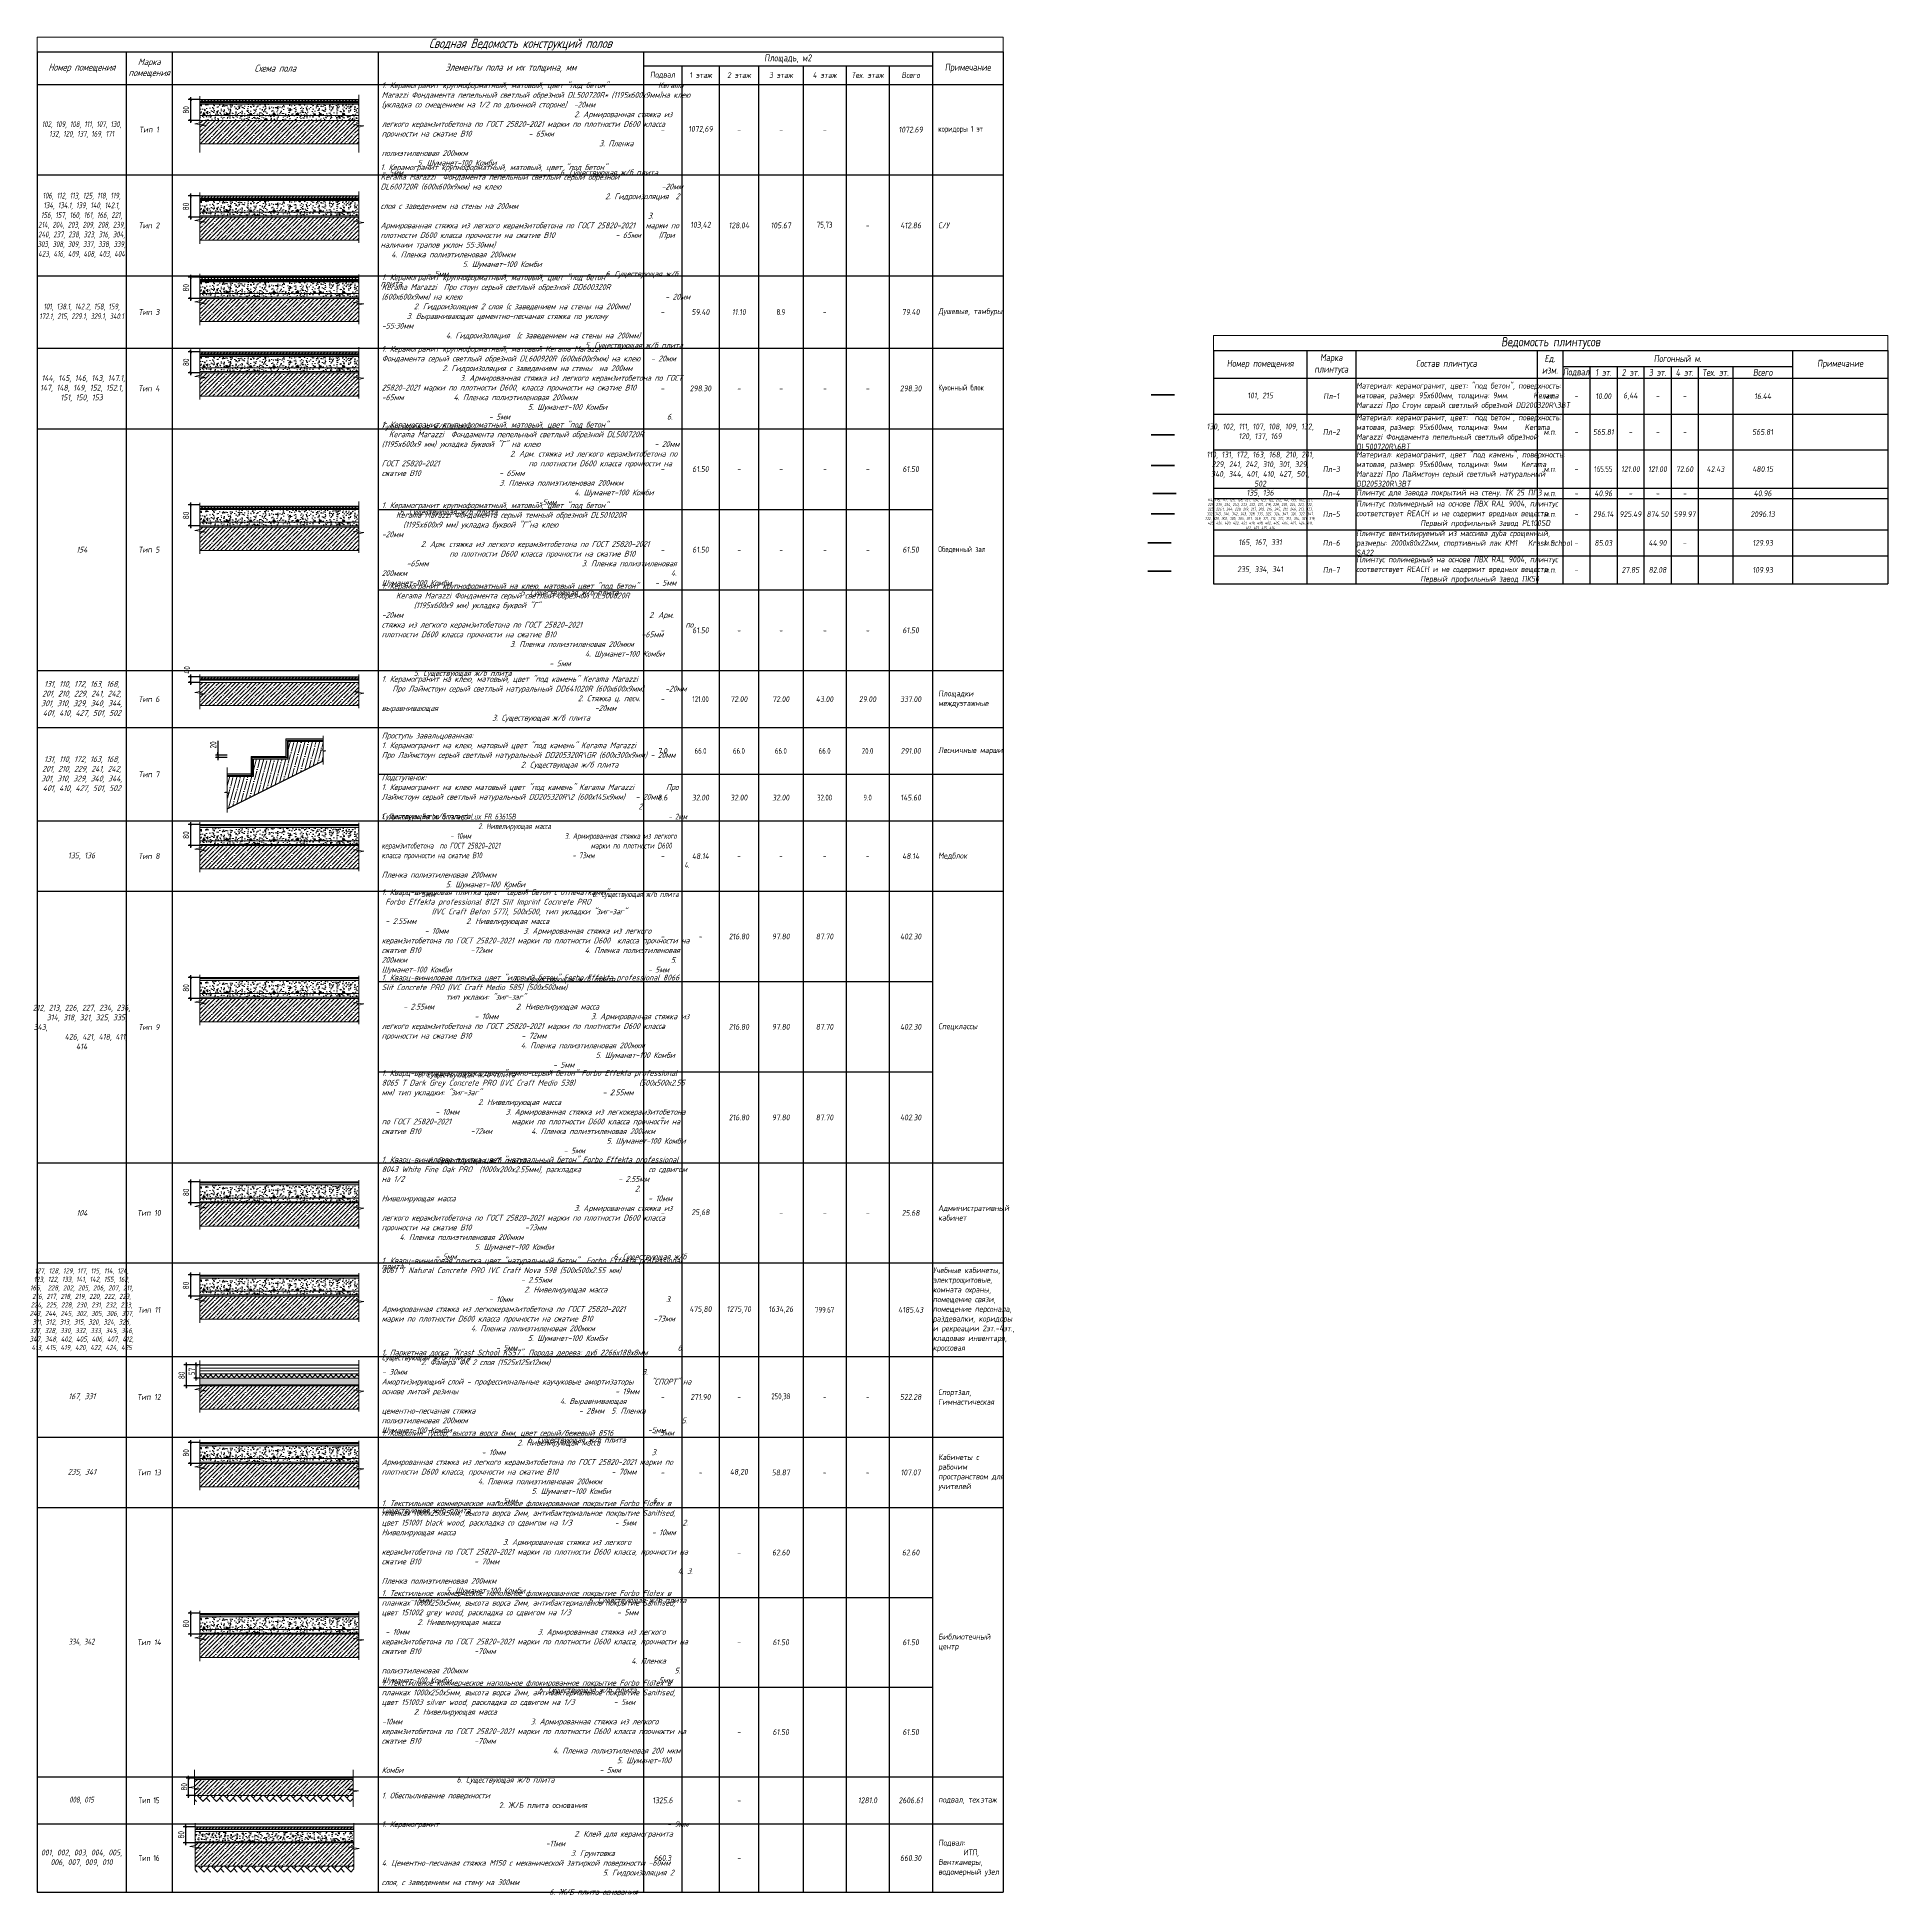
# Model space of a CAD drawing. Header units: millimetres. Extents: x -477321 to 558829, y -132142 to 283081.
# Drawn here: x -477321 to -397782, y 30140 to 110005 of the extents above; entities that cross this region are included whole.
import ezdxf

# ---------------------------------------------------------------- set-up
doc = ezdxf.new("R2010")
doc.units = ezdxf.units.MM
for name, color, linetype in [('АР_2_ПЛИНТУС', 171, 'Continuous'), ('АР_Керамогранит', 7, 'Continuous'), ('АР_Перегородки кирпич штрих', 7, 'Continuous'), ('АР_Плита', 220, 'Continuous')]:
    doc.layers.add(name, color=color, linetype=linetype)
for name, color, linetype, lineweight in [('АР_Таблица отделки подвал', 250, 'Continuous', 15), ('АР_Тонкие', 250, 'Continuous', 0), ('АР_Штриховка', 252, 'Continuous', 0)]:
    doc.layers.add(name, color=color, linetype=linetype, lineweight=lineweight)
doc.styles.add('ISOCPEUR', font='isocpeur.ttf', dxfattribs={"width": 0.7})
doc.styles.add('Архитект', font='isocpeur.ttf', dxfattribs={"width": 0.8, "oblique": 8})
doc.dimstyles.new('R_100', dxfattribs={"dimtxt": 270, "dimasz": 120, "dimexe": 100, "dimexo": 0, "dimgap": 60, "dimtad": 1, "dimdec": 0, "dimrnd": 5, "dimzin": 0, "dimdsep": 46, "dimtxsty": 'ISOCPEUR', "dimblk": 'ARCHTICK', "dimcen": 0, "dimdle": 100, "dimclrd": 256, "dimclre": 256, "dimclrt": 256, "dimadec": 0, "dimazin": 0, "dimtfac": 2, "dimtdec": 0, "dimtofl": 0, "dimtmove": 1, "dimatfit": 3, "dimfxl": 1, "dimtvp": 3, "dimtolj": 1, "dimtzin": 0, "dimarcsym": 0})

# ---------------------------------------------------------------- blocks, each defined once
blk = doc.blocks.new('*T40')
at = {"layer": 'Defpoints', "color": 8, "linetype": 'ByBlock', "lineweight": 0, "transparency": 16777216}
for p, q in [((0, 0), (28977, 0)), ((0, 0), (0, -633)), ((28977, 0), (28977, -633))]:
    blk.add_line(p, q, dxfattribs=at)
at = {"layer": 'АР_Таблица отделки подвал', "color": 0, "lineweight": -2, "transparency": 16777216}
for p, q in [((0, -633), (4007, -633)), ((0, -633), (0, -10673)), ((4007, -633), (4007, -10673)), ((6112, -633), (6112, -10673)), ((13909, -633), (13909, -10673)), ((15005, -633), (15005, -10673)), ((24880, -633), (24880, -10673)), ((28977, -633), (28977, -10673)), ((15005, -1333), (24880, -1333)), ((16164, -1333), (16164, -10673)), ((17341, -1333), (17341, -10673)), ((18492, -1333), (18492, -10673)), ((19669, -1333), (19669, -10673)), ((20820, -1333), (20820, -10673)), ((22320, -1333), (22320, -10673)), ((0, -1833), (28977, -1833)), ((0, -3373), (28977, -3373)), ((0, -4913), (28977, -4913)), ((0, -6563), (28977, -6563)), ((0, -6997), (28977, -6997)), ((0, -8351), (28977, -8351)), ((0, -9474), (28977, -9474)), ((0, -10673), (28977, -10673))]:
    blk.add_line(p, q, dxfattribs=at)
at = {"layer": 'АР_Таблица отделки подвал', "color": 0, "linetype": 'ByBlock', "lineweight": 30, "transparency": 16777216}
blk.add_line((4007, -633), (28977, -633), dxfattribs=at)
at = {"layer": 'АР_Таблица отделки подвал', "transparency": 16777216}
for s, insert, char_height, width, attachment_point, style in [('Марка плинтуса', (5060, -1233), 300, 2004.96, 5, 'Архитект'), ('Ведомость плинтусов', (14489, -317), 400, 28877.01, 5, 'Архитект'), ('Номер помещения', (2004, -1233), 300, 3907.29, 5, 'Архитект'), ('Состав плинтуса', (10010, -1233), 300, 7696.3, 5, 'Архитект'), ('Ед. изм.', (14457, -1233), 300, 996.52, 5, 'Архитект'), ('Подвал', (15585, -1583), 300, 1059.02, 5, 'Архитект'), ('1 эт.', (16753, -1583), 300, 1077.19, 5, 'Архитект'), ('2 эт.', (17917, -1583), 300, 1050.74, 5, 'Архитект'), ('3 эт.', (19081, -1583), 300, 1077.19, 5, 'Архитект'), ('Погонный м.', (19943, -983), 300, 9774.88, 5, 'Архитект'), ('4 эт.', (20245, -1583), 300, 1050.74, 5, 'Архитект'), ('Тех. эт.', (21570, -1583), 300, 1459.9, 5, 'Архитект'), ('Всего', (23600, -1583), 300, 2460.1, 5, 'Архитект'), ('Примечание', (26928, -1233), 300, 3997.05, 5, 'Архитект'), ('\\A1;Материал: керамогранит, цвет: "под бетон", поверхность: матовая, размер: 95х600мм, толщина: 9мм.       Kerama Marazzi Про Стоун серый светлый обрезной DD200320R\\\\3BT', (6132, -2603), 250, 7756.3, 4, 'Архитект'), ('101, 215', (2004, -2603), 250, 3907.29, 5, 'Архитект'), ('Пл-1', (5060, -2603), 250, 2004.96, 5, 'Архитект'), ('м.п.', (14457, -2603), 250, 996.52, 5, 'Архитект'), ('-', (15585, -2603), 250, 1059.02, 5, 'Архитект'), ('10.00', (16753, -2603), 250, 1077.19, 5, 'Архитект'), ('6,44', (17917, -2603), 250, 1050.74, 5, 'Архитект'), ('-', (19081, -2603), 250, 1077.19, 5, 'Архитект'), ('-', (20245, -2603), 250, 1050.74, 5, 'Архитект'), ('16.44', (23600, -2603), 250, 2460.1, 5, 'Архитект'), ('130, 102, 111, 107, 108, 109, 132, 120, 137, 169', (2004, -4143), 250, 3907.29, 5, 'Архитект'), ('Материал: керамогранит, цвет: "под бетон", поверхность: матовая, размер: 95х600мм, толщина: 9мм     Kerama Marazzi Фондамента пепельный светлый обрезной DL500720R\\\\6BT', (6132, -4143), 250, 7756.3, 4, 'Архитект'), ('Пл-2', (5060, -4143), 250, 2004.96, 5, 'Архитект'), ('м.п.', (14457, -4143), 250, 996.52, 5, 'Архитект'), ('-', (15585, -4143), 250, 1059.02, 5, 'Архитект'), ('565.81', (16753, -4143), 250, 1077.19, 5, 'Архитект'), ('-', (17917, -4143), 250, 1050.74, 5, 'Архитект'), ('-', (19081, -4143), 250, 1077.19, 5, 'Архитект'), ('-', (20245, -4143), 250, 1050.74, 5, 'Архитект'), ('565.81', (23600, -4143), 250, 2460.1, 5, 'Архитект'), ('110, 131, 172, 163, 168, 210, 201, 229, 241, 242, 310, 301, 329, 340, 344, 401, 410, 427, 501, 502', (2004, -5738), 250, 3907.29, 5, 'Архитект'), ('Материал: керамогранит, цвет "под камень", поверхность: матовая, размер: 95х600мм, толщина: 9мм    Kerama Marazzi Про Лаймстоун серый светлый натуральный DD205320R\\\\3BT', (6132, -5738), 250, 7756.3, 4, 'Архитект'), ('Пл-3', (5060, -5738), 250, 2004.96, 5, 'Архитект'), ('м.п.', (14457, -5738), 250, 996.52, 5, 'Архитект'), ('-', (15585, -5738), 250, 1059.02, 5, 'Архитект'), ('165.55', (16753, -5738), 250, 1077.19, 5, 'ISOCPEUR'), ('121.00', (17917, -5738), 250, 1050.74, 5, 'Архитект'), ('121.00', (19081, -5738), 250, 1077.19, 5, 'Архитект'), ('72.60', (20245, -5738), 250, 1050.74, 5, 'Архитект'), ('42.43', (21570, -5738), 250, 1399.9, 5, 'Архитект'), ('480.15', (23600, -5738), 250, 2460.1, 5, 'Архитект'), ('114, 115, 117, 129, 128, 127, 124, 123, 122, 212, 141, 155, 162, 227, 226, 236, 234, 243, 233, 232, 231, 218, 228, 230, 224, 223, 222, 225, 226.1, 244, 220, 219, 217, 202, 216, 245, 211, 246, 213, 333, 332, 345, 346, 342, 343, 328, 335, 325, 324, 347, 326, 327, 347, 322, 320, 302, 305, 306, 307, 348, 311, 312, 315, 313, 314, 321, 318, 425, 426, 420, 422, 421, 419, 418, 402, 405, 406, 407, 424, 411, 412, 413, 415, 414 ', (2004, -7674), 120, 3997.29, 5, 'Архитект'), ('135, 136 ', (2004, -6780), 250, 3907.29, 5, 'Архитект'), ('Пл-4', (5060, -6780), 250, 2004.96, 5, 'Архитект'), ('Плинтус полимерный на основе ПВХ RAL 9004, плинтус соответствует REACH и не содержит вредных веществ                          Первый профильный завод PL100SD', (6132, -7674), 250, 7756.3, 4, 'Архитект'), ('Плинтус для завода покрытий на стену. ТК 25 ППЗ', (6132, -6780), 250, 7756.3, 4, 'Архитект'), ('м.п.', (14457, -6780), 250, 996.52, 5, 'Архитект'), ('-', (15585, -6780), 250, 1059.02, 5, 'Архитект'), ('40.96', (16753, -6780), 250, 1077.19, 5, 'Архитект'), ('-', (17917, -6780), 250, 1050.74, 5, 'Архитект'), ('-', (19081, -6780), 250, 1077.19, 5, 'Архитект'), ('-', (20245, -6780), 250, 1050.74, 5, 'Архитект'), ('40.96', (23600, -6780), 250, 2460.1, 5, 'Архитект'), ('Пл-5', (5060, -7674), 250, 2004.96, 5, 'Архитект'), ('м.п.', (14457, -7674), 250, 996.52, 5, 'Архитект'), ('-', (15585, -7674), 250, 1059.02, 5, 'Архитект'), ('296.14', (16753, -7674), 250, 1077.19, 5, 'Архитект'), ('925.49', (17917, -7674), 250, 1050.74, 5, 'Архитект'), ('874.50', (19081, -7674), 250, 1077.19, 5, 'Архитект'), ('599.97', (20245, -7674), 250, 1050.74, 5, 'Архитект'), ('2096.13', (23600, -7674), 250, 2460.1, 5, 'Архитект'), ('165, 167, 331', (2004, -8912), 250, 3907.29, 5, 'Архитект'), ('Плинтус вентилируемый из массива дуба срощенный, размеры: 2000х80х22мм, спортивный лак КМ1   Krast School SA22', (6132, -8912), 250, 7756.3, 4, 'Архитект'), ('Пл-6', (5060, -8912), 250, 2004.96, 5, 'Архитект'), ('Плинтус полимерный на основе ПВХ RAL 9004, плинтус соответствует REACH и не содержит вредных веществ                          Первый профильный завод ПК50', (6132, -10073), 250, 7756.3, 4, 'Архитект'), ('м.п.', (14457, -8912), 250, 996.52, 5, 'Архитект'), ('-', (15585, -8912), 250, 1059.02, 5, 'Архитект'), ('85.03', (16753, -8912), 250, 1077.19, 5, 'Архитект'), ('44.90', (19081, -8912), 250, 1077.19, 5, 'Архитект'), ('-', (20245, -8912), 250, 1050.74, 5, 'Архитект'), ('129.93', (23600, -8912), 250, 2460.1, 5, 'Архитект'), ('235, 334, 341', (2004, -10073), 250, 3907.29, 5, 'Архитект'), ('Пл-7', (5060, -10073), 250, 2004.96, 5, 'Архитект'), ('м.п.', (14457, -10073), 250, 996.52, 5, 'Архитект'), ('-', (15585, -10073), 250, 1059.02, 5, 'Архитект'), ('27.85', (17917, -10073), 250, 1050.74, 5, 'Архитект'), ('82.08', (19081, -10073), 250, 1077.19, 5, 'Архитект'), ('109.93', (23600, -10073), 250, 2460.1, 5, 'Архитект')]:
    blk.add_mtext(s, dxfattribs=dict(at, insert=insert, char_height=char_height, width=width, attachment_point=attachment_point, style=style))
blk = doc.blocks.new('*U25')
at = {"color": 8}
blk.add_lwpolyline([(0, -12.3), (0, -1), (2.2, -0.5), (-2.2, 0), (0, 0.5), (0, 12.3)], dxfattribs=at)
blk = doc.blocks.new('*U26')
at = {"color": 8}
blk.add_lwpolyline([(0, -17.4), (0, -1), (2.2, -0.5), (-2.2, 0), (0, 0.5), (0, 21.4)], dxfattribs=at)
blk = doc.blocks.new('П-3')
at = {"layer": 'АР_Штриховка', "lineweight": 5, "true_color": 0x000000}
h = blk.add_hatch(dxfattribs=at)
h.set_pattern_fill('ANSI35', color=18, scale=48, angle=30, style=0)
h.set_pattern_definition([(75, (-169877.07, -910900.9), (-294.41419, 78.888045), []), (75, (-169690.42, -910793.13), (-294.41419, 78.888045), [381, -76.2, 0, -76.2])])
h.paths.add_polyline_path([(145781, 178279), (145894, 178304), (145669, 178329), (145781, 178354), (145781, 178713), (144281, 178713), (144281, 177963), (142781, 177963), (142781, 177213), (141653, 177213), (141653, 176541), (141541, 176516), (141766, 176491), (141653, 176466), (141653, 175811), (145781, 177875)])
at = {"layer": 'АР_Плита', "color": 18, "lineweight": 30, "ltscale": 100, "true_color": 0x000000}
blk.add_line((141653, 175811), (145781, 177875), dxfattribs=at)
blk.add_lwpolyline([(141653, 177213), (142781, 177213), (142781, 177963), (144281, 177963), (144281, 178713), (145781, 178713)], dxfattribs=at)
at = {"layer": 'АР_Тонкие'}
for p, q in [((144231, 178763), (144181, 178763)), ((142731, 178013), (142681, 178013)), ((142681, 177313), (142681, 177263)), ((144181, 178063), (144181, 178013))]:
    blk.add_line(p, q, dxfattribs=at)
for points in [[(141653, 177313), (142681, 177313), (142681, 178063), (144181, 178063), (144181, 178813), (145781, 178813)], [(141653, 177263), (142731, 177263), (142731, 178013), (144231, 178013), (144231, 178763), (145781, 178763)]]:
    blk.add_lwpolyline(points, dxfattribs=at)
at = {"layer": 'АР_Тонкие', "xscale": 50, "yscale": 50, "zscale": 50}
for name, p in [('*U25', (145781, 178329)), ('*U26', (141653, 176516))]:
    blk.add_blockref(name, p, dxfattribs=at)
blk = doc.blocks.new('*T78')
at = {"layer": 'Defpoints', "color": 8, "linetype": 'ByBlock', "lineweight": 0, "transparency": 16777216}
for p, q in [((0, 0), (41520, 0)), ((0, 0), (0, -633)), ((41520, 0), (41520, -633))]:
    blk.add_line(p, q, dxfattribs=at)
at = {"layer": 'АР_Таблица отделки подвал', "color": 0, "lineweight": -2, "transparency": 16777216}
for p, q in [((0, -633), (3823, -633)), ((0, -633), (0, -79755)), ((3823, -633), (3823, -79755)), ((5800, -633), (5800, -79755)), ((14655, -633), (14655, -79755)), ((26055, -633), (26055, -1230)), ((38478, -633), (38478, -79755)), ((41520, -633), (41520, -79755)), ((26055, -1230), (38478, -1230)), ((27705, -1230), (27705, -79755)), ((29318, -1230), (29318, -79755)), ((31006, -1230), (31006, -79755)), ((32922, -1230), (32922, -79755)), ((34768, -1230), (34768, -79755)), ((36614, -1230), (36614, -79755)), ((0, -2033), (41520, -2033)), ((26055, -2033), (26055, -79755)), ((0, -5917), (41520, -5917)), ((0, -10267), (41520, -10267)), ((0, -13367), (41520, -13367)), ((0, -16833), (41520, -16833)), ((14655, -20300), (38478, -20300)), ((14655, -23767), (38478, -23767)), ((0, -27233), (41520, -27233)), ((0, -29685), (41520, -29685)), ((14655, -31685), (41520, -31685)), ((0, -33696), (41520, -33696)), ((0, -36721), (41520, -36721)), ((14655, -40604), (38478, -40604)), ((14655, -44487), (38478, -44487)), ((0, -48396), (41520, -48396)), ((0, -52696), (41520, -52696)), ((0, -56726), (41520, -56726)), ((0, -60193), (41520, -60193)), ((0, -63218), (41520, -63218)), ((14655, -67076), (38478, -67076)), ((14655, -70935), (38478, -70935)), ((0, -74793), (41520, -74793)), ((0, -76807), (41520, -76807)), ((0, -79755), (41520, -79755))]:
    blk.add_line(p, q, dxfattribs=at)
at = {"layer": 'АР_Таблица отделки подвал', "color": 0, "linetype": 'ByBlock', "lineweight": 30, "transparency": 16777216}
for p, q in [((3823, -633), (41520, -633)), ((26055, -1230), (26055, -2033))]:
    blk.add_line(p, q, dxfattribs=at)
at = {"layer": 'АР_Таблица отделки подвал', "transparency": 16777216}
blk.add_blockref('П-3', (-133490, -208985), dxfattribs=at)
for s, insert, char_height, width, attachment_point, style in [('{\\fISOCPEUR|b0|i1|c204|p34;Сводная Ведомость конструкций полов}', (20760, -317), 400, 41419.73, 5, 'Архитект'), ('Площадь, м2', (32266, -932), 300, 12322.82, 5, 'Архитект'), ('{\\fISOCPEUR|b0|i1|c204|p34;Номер помещения}', (1911, -1333), 300, 3722.73, 5, 'Архитект'), ('{\\fISOCPEUR|b0|i1|c204|p34;Марка помещения}', (4811, -1333), 280, 1877.45, 5, 'Архитект'), ('{\\fISOCPEUR|b0|i1|c204|p34;Схема пола}', (10228, -1333), 300, 8754.96, 5, 'Архитект'), ('{\\fISOCPEUR|b0|i1|c204|p34;Элементы пола и их толщина, мм}', (20355, -1333), 300, 11299.82, 5, 'Архитект'), ('Подвал', (26880, -1632), 250, 1550.31, 5, 'Архитект'), ('1 этаж', (28512, -1632), 250, 1513.11, 5, 'Архитект'), ('2 этаж', (30162, -1632), 250, 1587.72, 5, 'Архитект'), ('3 этаж', (31964, -1632), 250, 1816.26, 5, 'Архитект'), ('4 этаж', (33845, -1632), 250, 1745.94, 5, 'Архитект'), ('Тех. этаж', (35691, -1632), 250, 1745.94, 5, 'Архитект'), ('Всего', (37546, -1632), 250, 1763.52, 5, 'Архитект'), ('Примечание', (39999, -1333), 300, 2941.95, 5, 'Архитект'), ('{\\fISOCPEUR|b0|i1|c204|p34;1. \\A1;\\C7;Керамогранит крупноформатный, матовый, цвет "под бетон"\\C256;              Kerama Marazzi Фондамента пепельный светлый обрезной DL500720R* (1195х600х9мм)\\A0;на клею \\A1;\\C7;(укладка со смещением на 1/2 по длинной стороне)\\C256; \\A0; -20мм                                                                                  2. Армированная стяжка из легкого керамзитобетона по ГОСТ 25820-2021 марки по плотности D600 класса прочности на сжатие В10                - 65мм                                                                                                     3. Пленка полиэтиленовая 200мкм                                                                          5. Шуманет-100 Комби                                                        - 5мм                                            6. Существующая ж/б плита}', (14805, -3975), 250, 11099.82, 4, 'Архитект'), ('{\\fISOCPEUR|b0|i1|c204|p34;102, 109, 108, 111, 107, 130, 132, 120, 137, 169, 171}', (1911, -3975), 250, 3222.73, 5, 'ISOCPEUR'), ('Тип 1', (4811, -3975), 250, 1377.45, 5, 'Архитект'), ('-', (26880, -3975), 250, 1550.31, 5, 'Архитект'), ('1072,69', (28512, -3975), 250, 1513.11, 5, 'Архитект'), ('-', (30162, -3975), 250, 1587.72, 5, 'Архитект'), ('-', (31964, -3975), 250, 1816.26, 5, 'Архитект'), ('-', (33845, -3975), 250, 1745.94, 5, 'Архитект'), ('1072.69', (37546, -3975), 250, 1763.52, 5, 'Архитект'), ('коридоры 1 эт', (38728, -3975), 250, 2541.95, 4, 'ISOCPEUR'), ('{\\fISOCPEUR|b0|i1|c204|p34;1. \\C7;Керамогранит крупноформатный, матовый, цвет \\C256;"под бетон"                        Kerama Marazzi  Фондамента пепельный светлый серый обрезной                      DL600720R (600х600х9мм) на клею                                             -20мм                                                                                                                                                            2. Гидроизоляция  2 слоя с заведением на стены на 200мм                                                                                                                             3. Армированная стяжка из легкого керамзитобетона по ГОСТ 25820-2021   марки по плотности D600 класса прочности на сжатие В10                 - 65мм     (При наличии трапов уклон 55:30мм)                                                            4. Пленка полиэтиленовая 200мкм                                                                          5. Шуманет-100 Комби                                                        - 5мм                                            6. Существующая ж/б плита}', (14755, -8092), 250, 11199.82, 4, 'Архитект'), ('{\\fISOCPEUR|b0|i1|c204|p34;106, 112, 113, 125, 118, 119, 134, 134.1, 139, 140, 142.1, 156, 157, 160, 161, 166, 221, 214, 204, 203, 209, 208, 239, 240, 237, 238, 323, 316, 304, 303, 308, 309, 337, 338, 339, 423, 416, 409, 408, 403, 404}', (1911, -8092), 250, 3222.73, 5, 'ISOCPEUR'), ('Тип 2', (4811, -8092), 250, 1377.45, 5, 'Архитект'), ('103,42', (28512, -8092), 250, 1513.11, 5, 'Архитект'), ('128.04', (30162, -8092), 250, 1587.72, 5, 'Архитект'), ('105.67', (31964, -8092), 250, 1816.26, 5, 'Архитект'), ('75,73', (33845, -8092), 250, 1745.94, 5, 'ISOCPEUR'), ('412.86', (37546, -8092), 250, 1763.52, 5, 'Архитект'), ('С/У', (38728, -8092), 250, 2541.95, 4, 'Архитект'), ('-', (26880, -8092), 250, 1550.31, 5, 'Архитект'), ('-', (35691, -8092), 250, 1745.94, 5, 'ISOCPEUR'), ('{\\fISOCPEUR|b0|i1|c204|p34;1. \\C7;Керамогранит крупноформатный, матовый, цвет \\C256;"под бетон"                     Kerama Marazzi  Про стоун серый светлый обрезной DD600320R                      (600х600х9мм) на клею                                                         - 20мм                                                                                                  2. Гидроизоляция 2 слоя (с заведением на стены на 200мм)                                                                                                                 3. Выравнивающая цементно-песчаная стяжка по уклону                 -55:30мм                                                                                                                                                                                         4. Гидроизоляция  (с заведением на стены на 200мм)                                                                        5. Существующая ж/б плита}', (14805, -11817), 250, 11099.82, 4, 'Архитект'), ('{\\fISOCPEUR|b0|i1|c204|p34;\\Q0;\\W0.7;101, 138.1, 142.2, 158, 159, 172.1, 215, 229.1, 329.1, 340.1}', (1911, -11817), 250, 3222.73, 5, 'Архитект'), ('Тип 3', (4811, -11817), 250, 1377.45, 5, 'Архитект'), ('-', (26880, -11817), 250, 1550.31, 5, 'Архитект'), ('59.40', (28512, -11817), 250, 1513.11, 5, 'Архитект'), ('11.10', (30162, -11817), 250, 1587.72, 5, 'Архитект'), ('8.9', (31964, -11817), 250, 1816.26, 5, 'ISOCPEUR'), ('-', (33845, -11817), 250, 1745.94, 5, 'ISOCPEUR'), ('79.40', (37546, -11817), 250, 1763.52, 5, 'Архитект'), ('Душевые, тамбуры', (38728, -11817), 250, 2541.95, 4, 'Архитект'), ('{\\fISOCPEUR|b0|i1|c204|p34;1. \\C7;Керамогранит крупноформатный, матовый\\C256; Kerama Marazzi                        Фондамента серый светлый обрезной DL600920R (600х600х9мм) на клею   - 20мм                                                                                                              2. Гидроизоляция с заведением на стены  на 200мм                                                                                                                                3. Армированная стяжка из легкого керамзитобетона по ГОСТ 25820-2021 марки по плотности D600, класса прочности на сжатие В10               -65мм              4. Пленка полиэтиленовая 200мкм                                                                          5. Шуманет-100 Комби                                                       - 5мм                                            6. Существующая ж/б плита}', (14805, -15100), 250, 11099.82, 4, 'Архитект'), ('{\\fISOCPEUR|b0|i1|c204|p34;\\Q0; 144, 145, 146, 143, 147.1, 147, 148, 149, 152, 152.1, 151, 150, 153}', (1911, -15100), 250, 3222.73, 5, 'Архитект'), ('Тип 4', (4811, -15100), 250, 1377.45, 5, 'Архитект'), ('-', (26880, -15100), 250, 1550.31, 5, 'Архитект'), ('298.30', (28512, -15100), 250, 1513.11, 5, 'Архитект'), ('-', (30162, -15100), 250, 1587.72, 5, 'Архитект'), ('-', (31964, -15100), 250, 1816.26, 5, 'Архитект'), ('-', (33845, -15100), 250, 1745.94, 5, 'Архитект'), ('-', (35691, -15100), 250, 1745.94, 5, 'Архитект'), ('298.30', (37546, -15100), 250, 1763.52, 5, 'Архитект'), ('Кухонный блок', (38728, -15100), 250, 2541.95, 4, 'ISOCPEUR'), ('{\\fISOCPEUR|b0|i1|c204|p34;1. \\C7;Керамогранит крупноформатный, матовый, цвет \\C256;"под бетон"                          Kerama Marazzi  Фондамента пепельный светлый обрезной DL500720R     (1195x600х9 мм) укладка буквой "Г" на клею                                - 20мм                                        2. Арм. стяжка из легкого керамзитобетона по ГОСТ 25820-2021                         по плотности D600 класса прочности на сжатие В10                      - 65мм                                                                                 3. Пленка полиэтиленовая 200мкм                                                                          4. Шуманет-100 Комби                                                       - 5мм                                            5. Существующая ж/б плита}', (14805, -18567), 250, 11099.82, 4, 'Архитект'), ('-', (26880, -18567), 250, 1550.31, 5, 'Архитект'), ('61.50', (28512, -18567), 250, 1513.11, 5, 'Архитект'), ('-', (30162, -18567), 250, 1587.72, 5, 'Архитект'), ('-', (31964, -18567), 250, 1816.26, 5, 'Архитект'), ('-', (33845, -18567), 250, 1745.94, 5, 'Архитект'), ('-', (35691, -18567), 250, 1745.94, 5, 'Архитект'), ('61.50', (37546, -18567), 250, 1763.52, 5, 'Архитект'), ('{\\fISOCPEUR|b0|i1|c204|p34;1. \\C7;Керамогранит крупноформатный, матовый, цвет \\C256;"под бетон"                            Kerama Marazzi Фондамента серый темный обрезной DL501020R                         (1195x600х9 мм) укладка буквой "Г"на клею                                   -20мм                                                                                             2. Арм. стяжка из легкого керамзитобетона по ГОСТ 25820-2021                                по плотности D600 класса прочности на сжатие В10                        -65мм                                           3. Пленка полиэтиленовая 200мкм                                                                          4. Шуманет-100 Комби                                                         - 5мм                                            5. Существующая ж/б плита}', (14805, -22033), 250, 11099.82, 4, 'Архитект'), ('{\\fISOCPEUR|b0|i1|c204|p34;154}', (1911, -22033), 250, 3222.73, 5, 'Архитект'), ('Тип 5', (4811, -22033), 250, 1377.45, 5, 'Архитект'), ('-', (26880, -22033), 250, 1550.31, 5, 'Архитект'), ('61.50', (28512, -22033), 250, 1513.11, 5, 'Архитект'), ('-', (30162, -22033), 250, 1587.72, 5, 'Архитект'), ('-', (31964, -22033), 250, 1816.26, 5, 'Архитект'), ('-', (33845, -22033), 250, 1745.94, 5, 'Архитект'), ('-', (35691, -22033), 250, 1745.94, 5, 'Архитект'), ('61.50', (37546, -22033), 250, 1763.52, 5, 'Архитект'), ('Обеденный зал', (38728, -22033), 250, 2541.95, 4, 'ISOCPEUR'), ('{\\fISOCPEUR|b0|i1|c204|p34;1. \\C7;Керамогранит крупноформатный на клею, матовый цвет \\C256;"под бетон"                    Kerama Marazzi Фондамента серый светлый обрезной DL500820R                           (1195x600х9 мм) укладка буквой "Г"                                           -20мм                                                                     2. Арм. стяжка из легкого керамзитобетона по ГОСТ 25820-2021                             по плотности D600 класса прочности на сжатие В10                        -65мм                                             3. Пленка полиэтиленовая 200мкм                                                                          4. Шуманет-100 Комби                                                        - 5мм                                            5. Существующая ж/б плита}', (14805, -25500), 250, 11099.82, 4, 'Архитект'), ('-', (26880, -25500), 250, 1550.31, 5, 'Архитект'), ('61.50', (28512, -25500), 250, 1513.11, 5, 'Архитект'), ('-', (30162, -25500), 250, 1587.72, 5, 'Архитект'), ('-', (31964, -25500), 250, 1816.26, 5, 'Архитект'), ('-', (33845, -25500), 250, 1745.94, 5, 'Архитект'), ('-', (35691, -25500), 250, 1745.94, 5, 'Архитект'), ('61.50', (37546, -25500), 250, 1763.52, 5, 'Архитект'), ('{\\fISOCPEUR|b0|i1|c204|p34;131, 110, 172, 163, 168, 201, 210, 229, 241, 242, 301, 310, 329, 340, 344, 401, 410, 427, 501, 502}', (1911, -28459), 250, 3222.73, 5, 'Архитект'), ('{\\fISOCPEUR|b0|i1|c204|p34;1. \\C7;Керамогранит на клею, матовый, цвет \\C256;"под камень" Kerama Marazzi                   Про Лаймстоун серый светлый натуральный DD641020R (600х600х9мм)      -20мм                                                                                                                                                 2. Стяжка ц. песч. выравнивающая                                            -20мм                                                     3. Существующая ж/б плита}', (14805, -28459), 250, 11099.82, 4, 'Архитект'), ('Тип 6', (4811, -28459), 250, 1377.45, 5, 'Архитект'), ('-', (26880, -28459), 250, 1550.31, 5, 'Архитект'), ('121.00', (28512, -28459), 250, 1513.11, 5, 'ISOCPEUR'), ('72.00', (30162, -28459), 250, 1587.72, 5, 'Архитект'), ('72.00', (31964, -28459), 250, 1816.26, 5, 'Архитект'), ('43.00', (33845, -28459), 250, 1745.94, 5, 'Архитект'), ('29.00', (35691, -28459), 250, 1745.94, 5, 'Архитект'), ('337.00', (37546, -28459), 250, 1763.52, 5, 'Архитект'), ('Площадки междуэтажные', (38728, -28459), 250, 2541.95, 4, 'Архитект'), ('{\\fISOCPEUR|b0|i1|c204|p34;Проступь завальцованная:                                                             1. \\C7;Керамогранит \\C256;на клею\\C7;, матовый цвет \\C256;"под камень" Kerama Marazzi                Про Лаймстоун серый светлый натуральный DD205320R\\\\GR (600х300х9мм) - 20мм                                                                                                                                     2. Существующая ж/б плита}', (14805, -30685), 250, 11099.82, 4, 'Архитект'), ('{\\fISOCPEUR|b0|i1|c204|p34;131, 110, 172, 163, 168, 201, 210, 229, 241, 242, 301, 310, 329, 340, 344, 401, 410, 427, 501, 502}', (1911, -31691), 250, 3222.73, 5, 'Архитект'), ('7.0', (26880, -30685), 250, 1550.31, 5, 'Архитект'), ('66.0', (28512, -30685), 250, 1513.11, 5, 'ISOCPEUR'), ('66.0', (30162, -30685), 250, 1587.72, 5, 'ISOCPEUR'), ('66.0', (31964, -30685), 250, 1816.26, 5, 'ISOCPEUR'), ('66.0', (33845, -30685), 250, 1745.94, 5, 'ISOCPEUR'), ('20.0', (35691, -30685), 250, 1745.94, 5, 'ISOCPEUR'), ('291.00', (37546, -30685), 250, 1763.52, 5, 'Архитект'), ('Лесничные марши', (38728, -30685), 250, 2541.95, 4, 'Архитект'), ('Тип 7', (4811, -31691), 250, 1377.45, 5, 'Архитект'), ('{\\fISOCPEUR|b0|i1|c204|p34;Подступенок:                                                                           1. \\C7;Керамогранит \\C256;на клею \\C7;матовый цвет \\C256;"под камень" Kerama Marazzi         Про Лаймстоун серый светлый натуральный DD205320R\\\\2 (600х145х9мм)   - 20мм                                                                                  2. Существующая ж/б плита}', (14805, -32691), 250, 11099.82, 4, 'Архитект'), ('8.6', (26880, -32691), 250, 1550.31, 5, 'Архитект'), ('32.00', (28512, -32691), 250, 1513.11, 5, 'Архитект'), ('32.00', (30162, -32691), 250, 1587.72, 5, 'Архитект'), ('32.00', (31964, -32691), 250, 1816.26, 5, 'Архитект'), ('32.00', (33845, -32691), 250, 1745.94, 5, 'ISOCPEUR'), ('9.0', (35691, -32691), 250, 1745.94, 5, 'ISOCPEUR'), ('145.60', (37546, -32691), 250, 1763.52, 5, 'Архитект'), ('{\\fISOCPEUR|b0|i1|c204|p34;1. Линолеум Forbo Smaragd Lux FR 6361SB                                                 - 2мм                                 2. Нивелирующая масса                                                                    - 10мм                              3. Армированная стяжка из легкого керамзитобетона  по ГОСТ 25820-2021                             марки по плотности D600 класса прочности на сжатие В10                             \\C0;- 73м\\C256;м            \\C0;                          \\C256;                                                                                           4. \\Q8;\\W0.8;Пленка полиэтиленовая 200мкм                                                                          5. Шуманет-100 Комби                                                         - 5мм                                            6. \\Q0;\\W0.7;Существующая ж/б плита}', (14805, -35208), 250, 11099.82, 4, 'ISOCPEUR'), ('{\\fISOCPEUR|b0|i1|c204|p34;\\Q0;135, 136}', (1911, -35208), 250, 3222.73, 5, 'Архитект'), ('Тип 8', (4811, -35208), 250, 1377.45, 5, 'Архитект'), ('48.14', (28512, -35208), 250, 1513.11, 5, 'Архитект'), ('48.14', (37546, -35208), 250, 1763.52, 5, 'Архитект'), ('Медблок', (38728, -35208), 250, 2541.95, 4, 'Архитект'), ('-', (26880, -35208), 250, 1550.31, 5, 'Архитект'), ('-', (30162, -35208), 250, 1587.72, 5, 'ISOCPEUR'), ('-', (31964, -35208), 250, 1816.26, 5, 'ISOCPEUR'), ('-', (33845, -35208), 250, 1745.94, 5, 'ISOCPEUR'), ('-', (35691, -35208), 250, 1745.94, 5, 'ISOCPEUR'), ('{\\fISOCPEUR|b0|i1|c204|p34;1. Кварц-виниловая плитка цвет "серый бетон с отпечатками"                         Forbo Effekta professional 8121 Slit Imprint Cocnrete PRO                                           (IVC Craft Beton 577), 500х500, тип укладки "зиг-заг"                    - 2.55мм              2. Нивелирующая масса                                                     - 10мм                     3. Армированная стяжка из легкого керамзитобетона по ГОСТ 25820-2021 марки по плотности D600  класса прочности на сжатие В10              -72мм                          4. Пленка полиэтиленовая 200мкм                                                                          5. Шуманет-100 Комби                                                       - 5мм                                            6.  Существующая ж/б плита.}', (14805, -38662), 250, 11099.82, 4, 'Архитект'), ('-', (26880, -38662), 250, 1550.31, 5, 'Архитект'), ('-', (28512, -38662), 250, 1513.11, 5, 'ISOCPEUR'), ('216.80', (30162, -38662), 250, 1587.72, 5, 'Архитект'), ('97.80', (31964, -38662), 250, 1816.26, 5, 'Архитект'), ('87.70', (33845, -38662), 250, 1745.94, 5, 'Архитект'), ('402.30', (37546, -38662), 250, 1763.52, 5, 'Архитект'), ('{\\fISOCPEUR|b0|i1|c204|p34;1. Кварц-виниловая плитка цвет "иловый бетон" Forbo Effekta professional 8066 Slit Concrete PRO (IVC Craft Medio 585) (500х500мм)                                                      тип уклаки: "зиг-заг"                                                      - 2.55мм                       2. Нивелирующая масса                                                     - 10мм                          3. Армированная стяжка из легкого керамзитобетона по ГОСТ 25820-2021 марки по плотности D600 класса прочности на сжатие В10              - 72мм                                                                                 4. Пленка полиэтиленовая 200мкм                                                                          5. Шуманет-100 Комби                                                      - 5мм                                            6. Существующая ж/б плита}', (14805, -42546), 250, 11099.82, 4, 'Архитект'), ('{\\fISOCPEUR|b0|i1|c204|p34;\\Q0;212, 213, 226, 227, 234, 236,                                  314, 318, 321, 325, 335, 343,                                 426, 421, 418, 411, 414 }', (1911, -42558), 250, 3622.73, 5, 'Архитект'), ('Тип 9', (4811, -42558), 250, 1377.45, 5, 'Архитект'), ('-', (26880, -42546), 250, 1550.31, 5, 'Архитект'), ('216.80', (30162, -42546), 250, 1587.72, 5, 'Архитект'), ('97.80', (31964, -42546), 250, 1816.26, 5, 'Архитект'), ('87.70', (33845, -42546), 250, 1745.94, 5, 'Архитект'), ('402.30', (37546, -42546), 250, 1763.52, 5, 'Архитект'), ('Спецклассы', (38728, -42558), 250, 2541.95, 4, 'Архитект'), ('{\\fISOCPEUR|b0|i1|c204|p34;1. Кварц-виниловая плитка цвет "темно-серый бетон" Forbo Effekta professional 8065 T Dark Grey Concrete PRO (IVC Craft Medio 538)                  (500х500х2.55 мм) тип укладки: "зиг-заг"                                  - 2.55мм                                                                                                                                    2. Нивелирующая масса                                                     - 10мм             3. Армированная стяжка из легкокерамзитобетона по ГОСТ 25820-2021                 марки по плотности D600 класса прочности на сжатие В10              -72мм           4. Пленка полиэтиленовая 200мкм                                                                          5. Шуманет-100 Комби                                                      - 5мм                                            6. Существующая ж/б плита}', (14805, -46442), 250, 11099.82, 4, 'Архитект'), ('216.80', (30162, -46442), 250, 1587.72, 5, 'Архитект'), ('97.80', (31964, -46442), 250, 1816.26, 5, 'Архитект'), ('87.70', (33845, -46442), 250, 1745.94, 5, 'Архитект'), ('402.30', (37546, -46442), 250, 1763.52, 5, 'Архитект'), ('-', (26880, -46442), 250, 1550.31, 5, 'Архитект'), ('{\\fISOCPEUR|b0|i1|c204|p34;1. Кварц-виниловая плитка цвет "натуральный бетон" Forbo Effekta professional 8043 White Fine Oak PRO  (1000x200x2.55мм), раскладка                   со сдвигом на 1/2                                                            - 2.55мм                                                                                    2. Нивелирующая масса                                                      - 10мм                                                            3. Армированная стяжка из легкого керамзитобетона по ГОСТ 25820-2021 марки по плотности D600 класса прочности на сжатие В10               -73мм                                                                                                                                       4. Пленка полиэтиленовая 200мкм                                                                          5. Шуманет-100 Комби                                                       - 5мм                                            6. Существующая ж/б плита}', (14805, -50546), 250, 11099.82, 4, 'Архитект'), ('Административный кабинет', (38728, -50546), 250, 2541.95, 4, 'Архитект'), ('{\\fISOCPEUR|b0|i1|c204|p34;104}', (1911, -50546), 250, 3222.73, 5, 'Архитект'), ('Тип 10', (4811, -50546), 250, 1377.45, 5, 'Архитект'), ('-', (26880, -50546), 250, 1550.31, 5, 'Архитект'), ('25,68', (28512, -50546), 250, 1513.11, 5, 'Архитект'), ('-', (31964, -50546), 250, 1816.26, 5, 'Архитект'), ('-', (33845, -50546), 250, 1745.94, 5, 'Архитект'), ('-', (35691, -50546), 250, 1745.94, 5, 'Архитект'), ('25.68', (37546, -50546), 250, 1763.52, 5, 'Архитект'), ('{\\fISOCPEUR|b0|i1|c204|p34;1. Кварц-виниловая плитка цвет "натуральный бетон"  Forbo Effekta professional 8061 T Natural Concrete PRO IVC Craft Nova 598 (500х500х2.55 мм)                                                            - 2.55мм                                                                                2. Нивелирующая масса                                                       - 10мм                                           3. Армированная стяжка из легкокерамзитобетона по ГОСТ 25820-2021                марки по плотности D600 класса прочности на сжатие В10                 -73мм                                                                                                                       4. Пленка полиэтиленовая 200мкм                                                                     5. Шуманет-100 Комби                                                         - 5мм                                             6. Существующая ж/б плита}', (14805, -54711), 250, 11099.82, 4, 'Архитект'), ('{\\fISOCPEUR|b0|i1|c204|p34;\\Q0;127, 128, 129, 117, 115, 114, 124, 123, 122, 133, 141, 142, 155, 162, 165,  228, 202, 205, 206, 207, 211, 216, 217, 218, 219, 220, 222, 223, 224, 225, 228, 230, 231, 232, 233, 243, 244, 245, 302, 305, 306, 307, 311, 312, 313, 315, 320, 324, 326, 327, 328, 330, 332, 333, 345, 346, 347, 348, 402, 405, 406, 407, 412, 413, 415, 419, 420, 422, 424, 425}', (1911, -54711), 220, 3782.73, 5, 'Архитект'), ('Учебные кабинеты,  электрощитовые, комната охраны, помещение связи, помещение персонала, раздевалки, коридоры и рекреации 2эт.-4эт., кладовая инвентаря, кроссовая', (38498, -54711), 250, 3001.95, 4, 'Архитект'), ('Тип 11', (4811, -54711), 250, 1377.45, 5, 'Архитект'), ('475,80', (28512, -54711), 250, 1513.11, 5, 'Архитект'), ('1275,70', (30162, -54711), 250, 1587.72, 5, 'Архитект'), ('1634,26', (31964, -54711), 250, 1816.26, 5, 'Архитект'), ('799.67', (33845, -54711), 250, 1745.94, 5, 'ISOCPEUR'), ('4185.43', (37546, -54711), 250, 1763.52, 5, 'Архитект'), ('{\\fISOCPEUR|b0|i1|c204|p34;1. Паркетная доска "Krast School KS57". Порода дерева: дуб 2266х188х8мм                                                                                                                2. Фанера ФК 2 слоя (1525х125х12мм)                                        - 30мм                                                                  3. Амортизирующий слой - профессиональные каучуковые амортизаторы     "СПОРТ" на основе литой резины                                            - 19мм                                                                  4. Выравнивающая цементно-песчаная стяжка                             - 28мм  5. Пленка полиэтиленовая 200мкм                                                            5. Шуманет-100 Комби                                                       -5мм                                                 6. Существующая ж/б плита}', (14805, -58460), 250, 11099.82, 4, 'Архитект'), ('Спортзал, Гимнастическая', (38728, -58460), 250, 2541.95, 4, 'Архитект'), ('{\\fISOCPEUR|b0|i1|c204|p34;167, 331}', (1911, -58460), 250, 3222.73, 5, 'Архитект'), ('Тип 12', (4811, -58460), 250, 1377.45, 5, 'Архитект'), ('-', (26880, -58460), 250, 1550.31, 5, 'Архитект'), ('271.90', (28512, -58460), 250, 1513.11, 5, 'Архитект'), ('-', (30162, -58460), 250, 1587.72, 5, 'Архитект'), ('250,38', (31964, -58460), 250, 1816.26, 5, 'ISOCPEUR'), ('-', (33845, -58460), 250, 1745.94, 5, 'ISOCPEUR'), ('-', (35691, -58460), 250, 1745.94, 5, 'ISOCPEUR'), ('522.28', (37546, -58460), 250, 1763.52, 5, 'Архитект'), ('{\\fISOCPEUR|b0|i1|c204|p34;1. Ковролин Туссор, высота ворса 8мм, цвет серый/бежевый 8516           - 5мм                                                                                                                                    2. Нивелирующая масса                                                       - 10мм                                         3. Армированная стяжка из легкого керамзитобетона по ГОСТ 25820-2021 марки по плотности D600 класса, прочности на сжатие В10               - \\C7;70\\C256;мм                                                                                                                                   4. Пленка полиэтиленовая 200мкм                                                                    5. Шуманет-100 Комби                                                        - 5мм                                      6. Существующая ж/б плита}', (14805, -61706), 250, 11099.82, 4, 'Архитект'), ('Кабинеты с рабочим пространством для учителей', (38728, -61706), 250, 2541.95, 4, 'Архитект'), ('{\\fISOCPEUR|b0|i1|c204|p34;235, 341}', (1911, -61706), 250, 3222.73, 5, 'Архитект'), ('Тип 13', (4811, -61706), 250, 1377.45, 5, 'Архитект'), ('-', (26880, -61706), 250, 1550.31, 5, 'Архитект'), ('-', (28512, -61706), 250, 1513.11, 5, 'ISOCPEUR'), ('48,20', (30162, -61706), 250, 1587.72, 5, 'Архитект'), ('58.87', (31964, -61706), 250, 1816.26, 5, 'Архитект'), ('-', (33845, -61706), 250, 1745.94, 5, 'ISOCPEUR'), ('-', (35691, -61706), 250, 1745.94, 5, 'ISOCPEUR'), ('107.07', (37546, -61706), 250, 1763.52, 5, 'Архитект'), ('{\\fISOCPEUR|b0|i1|c204|p34;1. Текстильное коммерческое напольное флокированное покрытие Forbo Flotex в планках 1000х250х5мм, высота ворса 2мм, антибактериальное покрытие Sanitised, цвет 151001 black wood, раскладка со сдвигом на 1/3            - 5мм             2. Нивелирующая масса                                                       - 10мм                                       3. Армированная стяжка из легкого керамзитобетона по ГОСТ 25820-2021 марки по плотности D600 класса, прочности на сжатие В10               - \\C7;70\\C256;мм                                                                                                                                          4. 3. Пленка полиэтиленовая 200мкм                                                                          5. Шуманет-100 Комби                                                        - 5мм                                            6. Существующая ж/б плита}', (14805, -65147), 250, 11099.82, 4, 'Архитект'), ('-', (26880, -65147), 250, 1550.31, 5, 'Архитект'), ('-', (30162, -65147), 250, 1587.72, 5, 'Архитект'), ('62.60', (31964, -65147), 250, 1816.26, 5, 'Архитект'), ('62.60', (37546, -65147), 250, 1763.52, 5, 'Архитект'), ('{\\fISOCPEUR|b0|i1|c204|p34;1. Текстильное коммерческое напольное флокированное покрытие Forbo Flotex в планках 1000х250х5мм, высота ворса 2мм, антибактериальное покрытие Sanitised, цвет 151002 grey wood, раскладка со сдвигом на 1/3             - 5мм                          2. Нивелирующая масса                                                        - 10мм                                    3. Армированная стяжка из легкого керамзитобетона по ГОСТ 25820-2021 марки по плотности D600 класса, прочности на сжатие В10               -\\C7;70\\C256;мм                                                                                                                              4. Пленка полиэтиленовая 200мкм                                                          5. Шуманет-100 Комби                                                        - 5мм                                                  6. Существующая ж/б плита}', (14805, -69006), 250, 11099.82, 4, 'Архитект'), ('Библиотечный центр', (38728, -69006), 250, 2541.95, 4, 'Архитект'), ('{\\fISOCPEUR|b0|i1|c204|p34;\\Q0;\\W0.7;334, 342}', (1911, -69006), 250, 3222.73, 5, 'Архитект'), ('Тип 14', (4811, -69006), 250, 1377.45, 5, 'Архитект'), ('-', (26880, -69006), 250, 1550.31, 5, 'Архитект'), ('-', (30162, -69006), 250, 1587.72, 5, 'Архитект'), ('61.50', (31964, -69006), 250, 1816.26, 5, 'Архитект'), ('61.50', (37546, -69006), 250, 1763.52, 5, 'Архитект'), ('{\\fISOCPEUR|b0|i1|c204|p34;1. Текстильное коммерческое напольное флокированное покрытие Forbo Flotex в планках 1000х250х5мм, высота ворса 2мм, антибактериальное покрытие Sanitised, цвет 151003 silver wood, раскладка со сдвигом на 1/3           - 5мм                          2. Нивелирующая масса                                                       -10мм                                    3. Армированная стяжка из легкого керамзитобетона по ГОСТ 25820-2021 марки по плотности D600 класса прочности на сжатие В10               -7\\C7;0\\C256;мм                                                                                                        4. Пленка полиэтиленовая 200 мкм                                                                      5. Шуманет-100 Комби                                                       - 5мм                                          6. Существующая ж/б плита}', (14805, -72864), 250, 11099.82, 4, 'Архитект'), ('-', (26880, -72864), 250, 1550.31, 5, 'Архитект'), ('-', (30162, -72864), 250, 1587.72, 5, 'Архитект'), ('61.50', (31964, -72864), 250, 1816.26, 5, 'Архитект'), ('61.50', (37546, -72864), 250, 1763.52, 5, 'Архитект'), ('{\\fISOCPEUR|b0|i1|c204|p34;008, 015}', (1911, -75800), 250, 3222.73, 5, 'ISOCPEUR'), ('Тип 15', (4811, -75800), 250, 1377.45, 5, 'ISOCPEUR'), ('{\\fISOCPEUR|b0|i1|c204|p34;1. Обеспыливание поверхности }                                                                                          2. Ж/Б плита основания ', (14805, -75800), 250, 11099.82, 4, 'Архитект'), ('1325.6', (26880, -75800), 250, 1550.31, 5, 'Архитект'), ('-', (30162, -75800), 250, 1587.72, 5, 'Архитект'), ('1281.0', (35691, -75800), 250, 1745.94, 5, 'Архитект'), ('2606.61', (37546, -75800), 250, 1763.52, 5, 'Архитект'), ('подвал, тех.этаж', (38728, -75800), 250, 2541.95, 4, 'Архитект'), ('{\\fISOCPEUR|b0|i1|c204|p34;1. Керамогранит                                                                - 9мм                                                        2. Клей для керамогранита                                                    -11мм                                                                                         3. Грунтовка                                                                                                               4. Цементно-песчаная стяжка М150 с механической затиркой поверхности -60мм                                                                     5. Гидроизоляция 2 слоя, с заведением на стену на 300мм                                                                                                6. Ж/Б плита основания                          }             ', (14805, -78281), 250, 11099.82, 4, 'Архитект'), ('{\\fISOCPEUR|b0|i1|c204|p34;\\W0.8;001, 002, 003, 004, 005, 006, 007, 009, 010}', (1911, -78281), 250, 3222.73, 5, 'ISOCPEUR'), ('Тип 16', (4811, -78281), 250, 1377.45, 5, 'ISOCPEUR'), ('660.3', (26880, -78281), 250, 1550.31, 5, 'Архитект'), ('660.30', (37546, -78281), 250, 1763.52, 5, 'Архитект'), ('Подвал:                    ИТП, Венткамеры, водомерный узел', (38728, -78281), 250, 2541.95, 4, 'Архитект'), ('-', (30162, -78281), 250, 1587.72, 5, 'Архитект')]:
    blk.add_mtext(s, dxfattribs=dict(at, insert=insert, char_height=char_height, width=width, attachment_point=attachment_point, style=style))
blk = doc.blocks.new('*U28')
at = {"color": 8}
blk.add_lwpolyline([(0, -9.44), (0, 1.5), (2.25, 2), (-2.25, 2.5), (0, 3), (0, 15.33)], dxfattribs=at)
blk = doc.blocks.new('*U29')
at = {"color": 8}
blk.add_lwpolyline([(0, -8.8), (0, 2.44), (2.25, 2.94), (-2.25, 3.44), (0, 3.94), (0, 15.45)], dxfattribs=at)
blk = doc.blocks.new('Арматура_D-10')
at = {"layer": 'АР_Перегородки кирпич штрих', "transparency": 33554687}
h = blk.add_hatch(color=256, dxfattribs=at)
h.set_gradient(color2=(0, 0, 0), tint=1, name='SPHERICAL')
h.paths.add_polyline_path([(-59078.6, 235102.4, 1), (-59088.6, 235102.4, 1)])
at = {"layer": 'АР_Тонкие'}
blk.add_circle((-59083.6, 235102.4), 5, dxfattribs=at)
blk = doc.blocks.new('*U32')
at = {"color": 8}
blk.add_lwpolyline([(0, -6.7), (0, 1.5), (2.25, 2), (-2.25, 2.5), (0, 3), (0, 15.33)], dxfattribs=at)
blk = doc.blocks.new('*U31')
at = {"color": 8}
blk.add_lwpolyline([(0, -6.51), (0, 2.44), (2.25, 2.94), (-2.25, 3.44), (0, 3.94), (0, 15.45)], dxfattribs=at)
blk = doc.blocks.new('*U39')
at = {"color": 8}
blk.add_lwpolyline([(0, -6.7), (0, 1.5), (2.25, 2), (-2.25, 2.5), (0, 3), (0, 14.58)], dxfattribs=at)
blk = doc.blocks.new('*U33')
at = {"color": 8}
blk.add_lwpolyline([(0, -6.7), (0, -0.78), (2.25, -0.28), (-2.25, 0.22), (0, 0.72), (0, 7.79)], dxfattribs=at)
blk = doc.blocks.new('*U34')
at = {"color": 8}
blk.add_lwpolyline([(0, -6.51), (0, -0.44), (2.25, 0.06), (-2.25, 0.56), (0, 1.06), (0, 8.43)], dxfattribs=at)
blk = doc.blocks.new('*U35')
at = {"color": 8}
blk.add_lwpolyline([(0, -6.7), (0, 1.5), (2.25, 2), (-2.25, 2.5), (0, 3), (0, 14.09)], dxfattribs=at)
blk = doc.blocks.new('*U36')
at = {"color": 8}
blk.add_lwpolyline([(0, -6.51), (0, 2.44), (2.25, 2.94), (-2.25, 3.44), (0, 3.94), (0, 15.07)], dxfattribs=at)
blk = doc.blocks.new('*U37')
at = {"color": 8}
blk.add_lwpolyline([(0, -6.7), (0, 1.5), (2.25, 2), (-2.25, 2.5), (0, 3), (0, 15.33)], dxfattribs=at)
blk = doc.blocks.new('*U38')
at = {"color": 8}
blk.add_lwpolyline([(0, -6.51), (0, 2.44), (2.25, 2.94), (-2.25, 3.44), (0, 3.94), (0, 15.81)], dxfattribs=at)
blk = doc.blocks.new('_ArchTick')
at = {"color": 0, "linetype": 'ByBlock', "const_width": 0.15}
blk.add_lwpolyline([(-0.5, -0.5), (0.5, 0.5)], dxfattribs=at)
blk = doc.blocks.new('*D79')
at = {"layer": 'Defpoints', "color": 0, "transparency": 16777216}
for p in [(-470327, 107330), (-470731, 106424), (-470327, 106424)]:
    blk.add_point(p, dxfattribs=at)
at = {"layer": 'АР_Керамогранит', "lineweight": -2, "transparency": 16777216}
for p, q in [((-470327, 107330), (-470831, 107330)), ((-470731, 107430), (-470731, 106324)), ((-470327, 106424), (-470831, 106424))]:
    blk.add_line(p, q, dxfattribs=at)
at = {"layer": 'АР_Керамогранит', "lineweight": -2, "transparency": 16777216, "xscale": 120, "yscale": 120, "zscale": 120}
for p, rotation in [((-470731, 107330), 90), ((-470731, 106424), 270)]:
    blk.add_blockref('_ArchTick', p, dxfattribs=dict(at, rotation=rotation))
at = {"layer": 'АР_Керамогранит', "lineweight": 15, "transparency": 16777216, "insert": (-470926, 106877), "char_height": 270, "attachment_point": 5, "rotation": 90, "style": 'ISOCPEUR'}
blk.add_mtext('\\A1;80', dxfattribs=at)
blk = doc.blocks.new('*D65')
at = {"layer": 'Defpoints', "color": 0, "transparency": 16777216}
for p in [(-470327, 103177), (-470731, 102271), (-470327, 102271)]:
    blk.add_point(p, dxfattribs=at)
at = {"layer": 'АР_Керамогранит', "lineweight": -2, "transparency": 16777216}
for p, q in [((-470327, 103177), (-470831, 103177)), ((-470731, 103277), (-470731, 102171)), ((-470327, 102271), (-470831, 102271))]:
    blk.add_line(p, q, dxfattribs=at)
at = {"layer": 'АР_Керамогранит', "lineweight": -2, "transparency": 16777216, "xscale": 120, "yscale": 120, "zscale": 120}
for p, rotation in [((-470731, 103177), 90), ((-470731, 102271), 270)]:
    blk.add_blockref('_ArchTick', p, dxfattribs=dict(at, rotation=rotation))
at = {"layer": 'АР_Керамогранит', "lineweight": 15, "transparency": 16777216, "insert": (-470926, 102724), "char_height": 270, "attachment_point": 5, "rotation": 90, "style": 'ISOCPEUR'}
blk.add_mtext('\\A1;80', dxfattribs=at)
blk = doc.blocks.new('*D66')
at = {"layer": 'Defpoints', "color": 0, "transparency": 16777216}
for p in [(-470327, 99682), (-470731, 98776), (-470327, 98776)]:
    blk.add_point(p, dxfattribs=at)
at = {"layer": 'АР_Керамогранит', "lineweight": -2, "transparency": 16777216}
for p, q in [((-470327, 99682), (-470831, 99682)), ((-470731, 99782), (-470731, 98676)), ((-470327, 98776), (-470831, 98776))]:
    blk.add_line(p, q, dxfattribs=at)
at = {"layer": 'АР_Керамогранит', "lineweight": -2, "transparency": 16777216, "xscale": 120, "yscale": 120, "zscale": 120}
for p, rotation in [((-470731, 99682), 90), ((-470731, 98776), 270)]:
    blk.add_blockref('_ArchTick', p, dxfattribs=dict(at, rotation=rotation))
at = {"layer": 'АР_Керамогранит', "lineweight": 15, "transparency": 16777216, "insert": (-470926, 99229), "char_height": 270, "attachment_point": 5, "rotation": 90, "style": 'ISOCPEUR'}
blk.add_mtext('\\A1;80', dxfattribs=at)
blk = doc.blocks.new('*D67')
at = {"layer": 'Defpoints', "color": 0, "transparency": 16777216}
for p in [(-470327, 96480), (-470731, 95575), (-470327, 95575)]:
    blk.add_point(p, dxfattribs=at)
at = {"layer": 'АР_Керамогранит', "lineweight": -2, "transparency": 16777216}
for p, q in [((-470327, 96480), (-470831, 96480)), ((-470731, 96580), (-470731, 95475)), ((-470327, 95575), (-470831, 95575))]:
    blk.add_line(p, q, dxfattribs=at)
at = {"layer": 'АР_Керамогранит', "lineweight": -2, "transparency": 16777216, "xscale": 120, "yscale": 120, "zscale": 120}
for p, rotation in [((-470731, 96480), 90), ((-470731, 95575), 270)]:
    blk.add_blockref('_ArchTick', p, dxfattribs=dict(at, rotation=rotation))
at = {"layer": 'АР_Керамогранит', "lineweight": 15, "transparency": 16777216, "insert": (-470926, 96028), "char_height": 270, "attachment_point": 5, "rotation": 90, "style": 'ISOCPEUR'}
blk.add_mtext('\\A1;80', dxfattribs=at)
blk = doc.blocks.new('*D68')
at = {"layer": 'Defpoints', "color": 0, "transparency": 16777216}
for p in [(-470327, 89897), (-470731, 88991), (-470327, 88991)]:
    blk.add_point(p, dxfattribs=at)
at = {"layer": 'АР_Керамогранит', "lineweight": -2, "transparency": 16777216}
for p, q in [((-470327, 89897), (-470831, 89897)), ((-470731, 89997), (-470731, 88891)), ((-470327, 88991), (-470831, 88991))]:
    blk.add_line(p, q, dxfattribs=at)
at = {"layer": 'АР_Керамогранит', "lineweight": -2, "transparency": 16777216, "xscale": 120, "yscale": 120, "zscale": 120}
for p, rotation in [((-470731, 89897), 90), ((-470731, 88991), 270)]:
    blk.add_blockref('_ArchTick', p, dxfattribs=dict(at, rotation=rotation))
at = {"layer": 'АР_Керамогранит', "lineweight": 15, "transparency": 16777216, "insert": (-470926, 89444), "char_height": 270, "attachment_point": 5, "rotation": 90, "style": 'ISOCPEUR'}
blk.add_mtext('\\A1;80', dxfattribs=at)
blk = doc.blocks.new('*D69')
at = {"layer": 'Defpoints', "color": 0, "transparency": 16777216}
for p in [(-470731, 82265), (-470327, 82505), (-470327, 82265)]:
    blk.add_point(p, dxfattribs=at)
at = {"layer": 'АР_Керамогранит', "lineweight": -2, "transparency": 16777216}
for p, q in [((-470327, 82505), (-470831, 82505)), ((-470327, 82265), (-470831, 82265)), ((-470731, 82605), (-470731, 82165))]:
    blk.add_line(p, q, dxfattribs=at)
at = {"layer": 'АР_Керамогранит', "lineweight": -2, "transparency": 16777216, "xscale": 120, "yscale": 120, "zscale": 120}
for p, rotation in [((-470731, 82505), 90), ((-470731, 82265), 270)]:
    blk.add_blockref('_ArchTick', p, dxfattribs=dict(at, rotation=rotation))
at = {"layer": 'АР_Керамогранит', "lineweight": 15, "transparency": 16777216, "insert": (-470880, 82801), "char_height": 270, "attachment_point": 5, "rotation": 90, "style": 'ISOCPEUR'}
blk.add_mtext('\\A1;40', dxfattribs=at)
blk = doc.blocks.new('*D70')
at = {"layer": 'Defpoints', "color": 0, "transparency": 16777216}
for p in [(-469158, 79142), (-469562, 79042), (-469158, 79042)]:
    blk.add_point(p, dxfattribs=at)
at = {"layer": 'АР_Керамогранит', "lineweight": -2, "transparency": 16777216}
for p, q in [((-469158, 79142), (-469662, 79142)), ((-469562, 79751), (-469562, 79142)), ((-469562, 79142), (-469562, 79262)), ((-469562, 79142), (-469562, 79042)), ((-469158, 79042), (-469662, 79042)), ((-469562, 79042), (-469562, 78922))]:
    blk.add_line(p, q, dxfattribs=at)
at = {"layer": 'АР_Керамогранит', "lineweight": -2, "transparency": 16777216, "xscale": 120, "yscale": 120, "zscale": 120}
for p, rotation in [((-469562, 79142), 270), ((-469562, 79042), 90)]:
    blk.add_blockref('_ArchTick', p, dxfattribs=dict(at, rotation=rotation))
at = {"layer": 'АР_Керамогранит', "lineweight": 15, "transparency": 16777216, "insert": (-469757, 79577), "char_height": 270, "attachment_point": 5, "rotation": 90, "style": 'ISOCPEUR'}
blk.add_mtext('\\A1;20', dxfattribs=at)
blk = doc.blocks.new('*D71')
at = {"layer": 'Defpoints', "color": 0, "transparency": 16777216}
for p in [(-470327, 76155), (-470731, 75249), (-470327, 75249)]:
    blk.add_point(p, dxfattribs=at)
at = {"layer": 'АР_Керамогранит', "lineweight": -2, "transparency": 16777216}
for p, q in [((-470327, 76155), (-470831, 76155)), ((-470731, 76255), (-470731, 75149)), ((-470327, 75249), (-470831, 75249))]:
    blk.add_line(p, q, dxfattribs=at)
at = {"layer": 'АР_Керамогранит', "lineweight": -2, "transparency": 16777216, "xscale": 120, "yscale": 120, "zscale": 120}
for p, rotation in [((-470731, 76155), 90), ((-470731, 75249), 270)]:
    blk.add_blockref('_ArchTick', p, dxfattribs=dict(at, rotation=rotation))
at = {"layer": 'АР_Керамогранит', "lineweight": 15, "transparency": 16777216, "insert": (-470926, 75702), "char_height": 270, "attachment_point": 5, "rotation": 90, "style": 'ISOCPEUR'}
blk.add_mtext('\\A1;80', dxfattribs=at)
blk = doc.blocks.new('*D72')
at = {"layer": 'Defpoints', "color": 0, "transparency": 16777216}
for p in [(-470327, 69582), (-470731, 68677), (-470327, 68677)]:
    blk.add_point(p, dxfattribs=at)
at = {"layer": 'АР_Керамогранит', "lineweight": -2, "transparency": 16777216}
for p, q in [((-470327, 69582), (-470831, 69582)), ((-470731, 69682), (-470731, 68577)), ((-470327, 68677), (-470831, 68677))]:
    blk.add_line(p, q, dxfattribs=at)
at = {"layer": 'АР_Керамогранит', "lineweight": -2, "transparency": 16777216, "xscale": 120, "yscale": 120, "zscale": 120}
for p, rotation in [((-470731, 69582), 90), ((-470731, 68677), 270)]:
    blk.add_blockref('_ArchTick', p, dxfattribs=dict(at, rotation=rotation))
at = {"layer": 'АР_Керамогранит', "lineweight": 15, "transparency": 16777216, "insert": (-470926, 69129), "char_height": 270, "attachment_point": 5, "rotation": 90, "style": 'ISOCPEUR'}
blk.add_mtext('\\A1;80', dxfattribs=at)
blk = doc.blocks.new('*D73')
at = {"layer": 'Defpoints', "color": 0, "transparency": 16777216}
for p in [(-470327, 60794), (-470731, 59889), (-470327, 59889)]:
    blk.add_point(p, dxfattribs=at)
at = {"layer": 'АР_Керамогранит', "lineweight": -2, "transparency": 16777216}
for p, q in [((-470327, 60794), (-470831, 60794)), ((-470731, 60894), (-470731, 59789)), ((-470327, 59889), (-470831, 59889))]:
    blk.add_line(p, q, dxfattribs=at)
at = {"layer": 'АР_Керамогранит', "lineweight": -2, "transparency": 16777216, "xscale": 120, "yscale": 120, "zscale": 120}
for p, rotation in [((-470731, 60794), 90), ((-470731, 59889), 270)]:
    blk.add_blockref('_ArchTick', p, dxfattribs=dict(at, rotation=rotation))
at = {"layer": 'АР_Керамогранит', "lineweight": 15, "transparency": 16777216, "insert": (-470926, 60342), "char_height": 270, "attachment_point": 5, "rotation": 90, "style": 'ISOCPEUR'}
blk.add_mtext('\\A1;80', dxfattribs=at)
blk = doc.blocks.new('*D74')
at = {"layer": 'Defpoints', "color": 0, "transparency": 16777216}
for p in [(-470327, 56791), (-470731, 55885), (-470327, 55885)]:
    blk.add_point(p, dxfattribs=at)
at = {"layer": 'АР_Керамогранит', "lineweight": -2, "transparency": 16777216}
for p, q in [((-470327, 56791), (-470831, 56791)), ((-470731, 56891), (-470731, 55785)), ((-470327, 55885), (-470831, 55885))]:
    blk.add_line(p, q, dxfattribs=at)
at = {"layer": 'АР_Керамогранит', "lineweight": -2, "transparency": 16777216, "xscale": 120, "yscale": 120, "zscale": 120}
for p, rotation in [((-470731, 56791), 90), ((-470731, 55885), 270)]:
    blk.add_blockref('_ArchTick', p, dxfattribs=dict(at, rotation=rotation))
at = {"layer": 'АР_Керамогранит', "lineweight": 15, "transparency": 16777216, "insert": (-470926, 56338), "char_height": 270, "attachment_point": 5, "rotation": 90, "style": 'ISOCPEUR'}
blk.add_mtext('\\A1;80', dxfattribs=at)
blk = doc.blocks.new('*D75')
at = {"layer": 'Defpoints', "color": 0, "transparency": 16777216}
for p in [(-470327, 52929), (-470919, 52023), (-470327, 52023)]:
    blk.add_point(p, dxfattribs=at)
at = {"layer": 'АР_Керамогранит', "lineweight": -2, "transparency": 16777216}
for p, q in [((-470327, 52929), (-471019, 52929)), ((-470919, 53029), (-470919, 51923)), ((-470327, 52023), (-471019, 52023))]:
    blk.add_line(p, q, dxfattribs=at)
at = {"layer": 'АР_Керамогранит', "lineweight": -2, "transparency": 16777216, "xscale": 120, "yscale": 120, "zscale": 120}
for p, rotation in [((-470919, 52929), 90), ((-470919, 52023), 270)]:
    blk.add_blockref('_ArchTick', p, dxfattribs=dict(at, rotation=rotation))
at = {"layer": 'АР_Керамогранит', "lineweight": 15, "transparency": 16777216, "insert": (-471114, 52476), "char_height": 270, "attachment_point": 5, "rotation": 90, "style": 'ISOCPEUR'}
blk.add_mtext('\\A1;80', dxfattribs=at)
blk = doc.blocks.new('*D76')
at = {"layer": 'Defpoints', "color": 0, "transparency": 16777216}
for p in [(-470327, 49593), (-470731, 48687), (-470327, 48687)]:
    blk.add_point(p, dxfattribs=at)
at = {"layer": 'АР_Керамогранит', "lineweight": -2, "transparency": 16777216}
for p, q in [((-470327, 49593), (-470831, 49593)), ((-470731, 49693), (-470731, 48587)), ((-470327, 48687), (-470831, 48687))]:
    blk.add_line(p, q, dxfattribs=at)
at = {"layer": 'АР_Керамогранит', "lineweight": -2, "transparency": 16777216, "xscale": 120, "yscale": 120, "zscale": 120}
for p, rotation in [((-470731, 49593), 90), ((-470731, 48687), 270)]:
    blk.add_blockref('_ArchTick', p, dxfattribs=dict(at, rotation=rotation))
at = {"layer": 'АР_Керамогранит', "lineweight": 15, "transparency": 16777216, "insert": (-470926, 49140), "char_height": 270, "attachment_point": 5, "rotation": 90, "style": 'ISOCPEUR'}
blk.add_mtext('\\A1;80', dxfattribs=at)
blk = doc.blocks.new('*D77')
at = {"layer": 'Defpoints', "color": 0, "transparency": 16777216}
for p in [(-470327, 42247), (-470731, 41341), (-470327, 41341)]:
    blk.add_point(p, dxfattribs=at)
at = {"layer": 'АР_Керамогранит', "lineweight": -2, "transparency": 16777216}
for p, q in [((-470731, 42347), (-470731, 41241)), ((-470327, 42247), (-470831, 42247)), ((-470327, 41341), (-470831, 41341))]:
    blk.add_line(p, q, dxfattribs=at)
at = {"layer": 'АР_Керамогранит', "lineweight": -2, "transparency": 16777216, "xscale": 120, "yscale": 120, "zscale": 120}
for p, rotation in [((-470731, 42247), 90), ((-470731, 41341), 270)]:
    blk.add_blockref('_ArchTick', p, dxfattribs=dict(at, rotation=rotation))
at = {"layer": 'АР_Керамогранит', "lineweight": 15, "transparency": 16777216, "insert": (-470926, 41794), "char_height": 270, "attachment_point": 5, "rotation": 90, "style": 'ISOCPEUR'}
blk.add_mtext('\\A1;80', dxfattribs=at)
blk = doc.blocks.new('*U63')
at = {"color": 8}
blk.add_lwpolyline([(0, -6.7), (0, 1.5), (2.25, 2), (-2.25, 2.5), (0, 3), (0, 12.81)], dxfattribs=at)
blk = doc.blocks.new('*U62')
at = {"color": 8}
blk.add_lwpolyline([(0, -6.51), (0, 2.44), (2.25, 2.94), (-2.25, 3.44), (0, 3.94), (0, 13.5)], dxfattribs=at)
blk = doc.blocks.new('*U82')
at = {"color": 8}
blk.add_lwpolyline([(0, -4.82), (0, 1.5), (2.25, 2), (-2.25, 2.5), (0, 3), (0, 11.06)], dxfattribs=at)
blk = doc.blocks.new('*U81')
at = {"color": 8}
blk.add_lwpolyline([(0, -4.03), (0, 2.44), (2.25, 2.94), (-2.25, 3.44), (0, 3.94), (0, 11.13)], dxfattribs=at)
blk = doc.blocks.new('*D80')
at = {"layer": 'Defpoints', "color": 0, "transparency": 16777216}
for p in [(-470536, 33071), (-470940, 32371), (-470536, 32371)]:
    blk.add_point(p, dxfattribs=at)
at = {"layer": 'АР_Керамогранит', "lineweight": -2, "transparency": 16777216}
for p, q in [((-470536, 33071), (-471040, 33071)), ((-470940, 33171), (-470940, 32271)), ((-470536, 32371), (-471040, 32371))]:
    blk.add_line(p, q, dxfattribs=at)
at = {"layer": 'АР_Керамогранит', "lineweight": -2, "transparency": 16777216, "xscale": 120, "yscale": 120, "zscale": 120}
for p, rotation in [((-470940, 33071), 90), ((-470940, 32371), 270)]:
    blk.add_blockref('_ArchTick', p, dxfattribs=dict(at, rotation=rotation))
at = {"layer": 'АР_Керамогранит', "lineweight": 15, "transparency": 16777216, "insert": (-471135, 32721), "char_height": 270, "attachment_point": 5, "rotation": 90, "style": 'ISOCPEUR'}
blk.add_mtext('\\A1;80', dxfattribs=at)
blk = doc.blocks.new('*D124')
at = {"layer": 'Defpoints', "color": 0, "transparency": 16777216}
for p in [(-470482, 52923), (-470327, 52923), (-470327, 52353)]:
    blk.add_point(p, dxfattribs=at)
at = {"layer": 'АР_Керамогранит', "lineweight": -2, "transparency": 16777216}
for p, q in [((-470327, 52923), (-470582, 52923)), ((-470482, 52253), (-470482, 53023)), ((-470327, 52353), (-470582, 52353))]:
    blk.add_line(p, q, dxfattribs=at)
at = {"layer": 'АР_Керамогранит', "lineweight": -2, "transparency": 16777216, "xscale": 120, "yscale": 120, "zscale": 120}
for p, rotation in [((-470482, 52923), 90), ((-470482, 52353), 270)]:
    blk.add_blockref('_ArchTick', p, dxfattribs=dict(at, rotation=rotation))
at = {"layer": 'АР_Керамогранит', "lineweight": 15, "transparency": 16777216, "insert": (-470677, 52638), "char_height": 270, "attachment_point": 5, "rotation": 90, "style": 'ISOCPEUR'}
blk.add_mtext('\\A1;57', dxfattribs=at)
blk = doc.blocks.new('*D125')
at = {"layer": 'Defpoints', "color": 0, "transparency": 16777216}
for p in [(-470813, 35159), (-470566, 35159), (-470566, 34407)]:
    blk.add_point(p, dxfattribs=at)
at = {"layer": 'АР_Керамогранит', "lineweight": -2, "transparency": 16777216}
for p, q in [((-470566, 35159), (-470913, 35159)), ((-470813, 34307), (-470813, 35259)), ((-470566, 34407), (-470913, 34407))]:
    blk.add_line(p, q, dxfattribs=at)
at = {"layer": 'АР_Керамогранит', "lineweight": -2, "transparency": 16777216, "xscale": 120, "yscale": 120, "zscale": 120}
for p, rotation in [((-470813, 35159), 90), ((-470813, 34407), 270)]:
    blk.add_blockref('_ArchTick', p, dxfattribs=dict(at, rotation=rotation))
at = {"layer": 'АР_Керамогранит', "lineweight": 15, "transparency": 16777216, "insert": (-471008, 34783), "char_height": 270, "attachment_point": 5, "rotation": 90, "style": 'ISOCPEUR'}
blk.add_mtext('\\A1;80', dxfattribs=at)

msp = doc.modelspace()

# ---------------------------------------------------------------- hatches: boundary and pattern name
at = {"layer": 'АР_Перегородки кирпич штрих', "transparency": 33554687}
for points in [[(-470326.7, 102321.5), (-470326.7, 102271.5), (-463501.3, 102271.5), (-463501.3, 102321.5)], [(-470326.7, 95624.8), (-470326.7, 95574.8), (-463501.3, 95574.8), (-463501.3, 95624.8)], [(-470326.7, 88991.3), (-470326.7, 88941.3), (-463501.3, 88941.3), (-463501.3, 88991.3)], [(-470326.7, 75298.9), (-470326.7, 75248.9), (-463501.3, 75248.9), (-463501.3, 75298.9)], [(-470326.7, 68726.7), (-470326.7, 68676.7), (-463501.3, 68676.7), (-463501.3, 68726.7)], [(-470326.7, 59938.7), (-470326.7, 59888.7), (-463501.3, 59888.7), (-463501.3, 59938.7)], [(-470326.7, 55935.1), (-470326.7, 55885.1), (-463501.3, 55885.1), (-463501.3, 55935.1)], [(-470326.7, 52072.9), (-470326.7, 52022.9), (-463501.3, 52022.9), (-463501.3, 52072.9)], [(-470326.7, 48737.3), (-470326.7, 48687.3), (-463501.3, 48687.3), (-463501.3, 48737.3)], [(-470326.7, 41391), (-470326.7, 41341), (-463501.3, 41341), (-463501.3, 41391)], [(-470566.1, 35156.3), (-470566.1, 35106.3), (-463740.7, 35106.3), (-463740.7, 35156.3)]]:
    msp.add_hatch(color=256, dxfattribs=at).paths.add_polyline_path(points)
at = {"layer": 'АР_Перегородки кирпич штрих', "transparency": 33554559}
h = msp.add_hatch(dxfattribs=at)
h.set_pattern_fill('AR-CONC', color=256, scale=0.5, style=0)
h.set_pattern_definition([(50, (128331.515, -1645776.92), (91.0923345, -7.9695428), [9.525, -104.775]), (355, (128331.515, -1645776.92), (-17.6217107, 95.5284226), [7.62, -83.820292]), (100.4514447, (128339.11, -1645777.58), (73.4706235, 87.558876), [8.0950044, -89.0451223]), (46.1842, (128331.51, -1645751.52), (135.5395204, -21.021164), [14.2875, -157.1625]), (96.635558, (128342.81, -1645753.27), (118.702067, 123.713062), [12.142512, -133.567804]), (351.184151, (128331.51, -1645751.52), (118.702067, 123.713062), [11.429984, -125.729866]), (21, (128344.215, -1645757.87), (75.8071956, -51.132599), [9.525, -104.775]), (326, (128344.215, -1645757.87), (30.901014, 92.093983), [7.62, -83.82]), (71.451445, (128350.53, -1645762.13), (106.7082096, 40.9613844), [8.0950044, -89.044969]), (37.5, (128331.515, -1645776.918), (1.5443016, 42.27751944), [0, -82.804, 0, -85.09, 0, -84.1375]), (7.5, (128331.515, -1645776.92), (33.4098313, 50.0902874), [0, -48.514, 0, -80.899, 0, -32.0675]), (327.5, (128303.194, -1645776.918), (67.7952976, -2.864372), [0, -31.75, 0, -99.06, 0, -131.445]), (317.5, (128290.494, -1645776.92), (74.0645907, 12.7132455), [0, -41.275, 0, -65.786, 0, -93.345])])
h.paths.add_polyline_path([(-463501.3, 76028.9), (-463501.3, 76128.9), (-470326.7, 76128.9), (-470326.7, 76028.9)])
h = msp.add_hatch(dxfattribs=at)
h.set_pattern_fill('AR-CONC', color=256, scale=0.5, style=0)
h.set_pattern_definition([(50, (128331.515, -1601131.94), (91.0923345, -7.9695428), [9.525, -104.775]), (355, (128331.515, -1601131.94), (-17.6217107, 95.5284226), [7.62, -83.820292]), (100.4514447, (128339.11, -1601132.605), (73.4706235, 87.558876), [8.0950044, -89.0451223]), (46.1842, (128331.51, -1601106.54), (135.5395204, -21.021164), [14.2875, -157.1625]), (96.635558, (128342.81, -1601108.29), (118.702067, 123.713062), [12.142512, -133.567804]), (351.184151, (128331.51, -1601106.54), (118.702067, 123.713062), [11.429984, -125.729866]), (21, (128344.215, -1601112.89), (75.8071956, -51.132599), [9.525, -104.775]), (326, (128344.215, -1601112.89), (30.901014, 92.093983), [7.62, -83.82]), (71.451445, (128350.53, -1601117.15), (106.7082096, 40.9613844), [8.0950044, -89.044969]), (37.5, (128331.515, -1601131.94), (1.5443016, 42.27751944), [0, -82.804, 0, -85.09, 0, -84.1375]), (7.5, (128331.515, -1601131.94), (33.4098313, 50.0902874), [0, -48.514, 0, -80.899, 0, -32.0675]), (327.5, (128303.194, -1601131.94), (67.7952976, -2.864372), [0, -31.75, 0, -99.06, 0, -131.445]), (317.5, (128290.494, -1601131.94), (74.0645907, 12.7132455), [0, -41.275, 0, -65.786, 0, -93.345])])
h.paths.add_polyline_path([(-463501.3, 69446.7), (-463501.3, 69546.7), (-470326.7, 69546.7), (-470326.7, 69446.7)])
h = msp.add_hatch(dxfattribs=at)
h.set_pattern_fill('AR-CONC', color=256, scale=0.5, style=0)
h.set_pattern_definition([(50, (128331.515, -1609919.884), (91.0923345, -7.9695428), [9.525, -104.775]), (355, (128331.515, -1609919.88), (-17.6217107, 95.5284226), [7.62, -83.820292]), (100.4514447, (128339.11, -1609920.55), (73.4706235, 87.558876), [8.0950044, -89.0451223]), (46.1842, (128331.51, -1609894.48), (135.5395204, -21.021164), [14.2875, -157.1625]), (96.635558, (128342.81, -1609896.24), (118.702067, 123.713062), [12.142512, -133.567804]), (351.184151, (128331.51, -1609894.48), (118.702067, 123.713062), [11.429984, -125.729866]), (21, (128344.215, -1609900.834), (75.8071956, -51.132599), [9.525, -104.775]), (326, (128344.215, -1609900.83), (30.901014, 92.093983), [7.62, -83.82]), (71.451445, (128350.53, -1609905.096), (106.7082096, 40.9613844), [8.0950044, -89.044969]), (37.5, (128331.515, -1609919.884), (1.5443016, 42.27751944), [0, -82.804, 0, -85.09, 0, -84.1375]), (7.5, (128331.515, -1609919.884), (33.4098313, 50.0902874), [0, -48.514, 0, -80.899, 0, -32.0675]), (327.5, (128303.194, -1609919.884), (67.7952976, -2.864372), [0, -31.75, 0, -99.06, 0, -131.445]), (317.5, (128290.494, -1609919.884), (74.0645907, 12.7132455), [0, -41.275, 0, -65.786, 0, -93.345])])
h.paths.add_polyline_path([(-463501.3, 60658.7), (-463501.3, 60758.7), (-470326.7, 60758.7), (-470326.7, 60658.7)])
h = msp.add_hatch(dxfattribs=at)
h.set_pattern_fill('AR-CONC', color=256, scale=0.5, style=0)
h.set_pattern_definition([(50, (128331.515, -1613923.52), (91.0923345, -7.9695428), [9.525, -104.775]), (355, (128331.515, -1613923.52), (-17.6217107, 95.5284226), [7.62, -83.820292]), (100.4514447, (128339.11, -1613924.18), (73.4706235, 87.558876), [8.0950044, -89.0451223]), (46.1842, (128331.51, -1613898.12), (135.5395204, -21.021164), [14.2875, -157.1625]), (96.635558, (128342.81, -1613899.87), (118.702067, 123.713062), [12.142512, -133.567804]), (351.184151, (128331.51, -1613898.12), (118.702067, 123.713062), [11.429984, -125.729866]), (21, (128344.215, -1613904.47), (75.8071956, -51.132599), [9.525, -104.775]), (326, (128344.215, -1613904.47), (30.901014, 92.093983), [7.62, -83.82]), (71.451445, (128350.53, -1613908.73), (106.7082096, 40.9613844), [8.0950044, -89.044969]), (37.5, (128331.515, -1613923.52), (1.5443016, 42.27751944), [0, -82.804, 0, -85.09, 0, -84.1375]), (7.5, (128331.515, -1613923.52), (33.4098313, 50.0902874), [0, -48.514, 0, -80.899, 0, -32.0675]), (327.5, (128303.194, -1613923.52), (67.7952976, -2.864372), [0, -31.75, 0, -99.06, 0, -131.445]), (317.5, (128290.494, -1613923.52), (74.0645907, 12.7132455), [0, -41.275, 0, -65.786, 0, -93.345])])
h.paths.add_polyline_path([(-463501.3, 56655.1), (-463501.3, 56755.1), (-470326.7, 56755.1), (-470326.7, 56655.1)])
h = msp.add_hatch(dxfattribs=at)
h.set_pattern_fill('ANSI37', color=256, scale=50, style=0)
h.set_pattern_definition([(45, (128331.51, -1232016.38), (-112.253202, 112.253202), []), (135, (128331.51, -1232016.38), (-112.253202, -112.253202), [])])
h.paths.add_polyline_path([(-470326.7, 52542.9), (-470326.7, 52352.9), (-463501.3, 52352.9), (-463501.3, 52542.9)])
h = msp.add_hatch(dxfattribs=at)
h.set_pattern_fill('AR-CONC', color=256, scale=0.5, style=0)
h.set_pattern_definition([(50, (128331.515, -1621141.354), (91.0923345, -7.9695428), [9.525, -104.775]), (355, (128331.515, -1621141.35), (-17.6217107, 95.5284226), [7.62, -83.820292]), (100.4514447, (128339.11, -1621142.02), (73.4706235, 87.558876), [8.0950044, -89.0451223]), (46.1842, (128331.51, -1621115.95), (135.5395204, -21.021164), [14.2875, -157.1625]), (96.635558, (128342.81, -1621117.7), (118.702067, 123.713062), [12.142512, -133.567804]), (351.184151, (128331.51, -1621115.95), (118.702067, 123.713062), [11.429984, -125.729866]), (21, (128344.215, -1621122.304), (75.8071956, -51.132599), [9.525, -104.775]), (326, (128344.215, -1621122.3), (30.901014, 92.093983), [7.62, -83.82]), (71.451445, (128350.53, -1621126.566), (106.7082096, 40.9613844), [8.0950044, -89.044969]), (37.5, (128331.515, -1621141.354), (1.5443016, 42.27751944), [0, -82.804, 0, -85.09, 0, -84.1375]), (7.5, (128331.515, -1621141.354), (33.4098313, 50.0902874), [0, -48.514, 0, -80.899, 0, -32.0675]), (327.5, (128303.194, -1621141.354), (67.7952976, -2.864372), [0, -31.75, 0, -99.06, 0, -131.445]), (317.5, (128290.494, -1621141.354), (74.0645907, 12.7132455), [0, -41.275, 0, -65.786, 0, -93.345])])
h.paths.add_polyline_path([(-463501.3, 49437.3), (-463501.3, 49537.3), (-470326.7, 49537.3), (-470326.7, 49437.3)])
h = msp.add_hatch(dxfattribs=at)
h.set_pattern_fill('AR-CONC', color=256, scale=0.5, style=0)
h.set_pattern_definition([(50, (128331.515, -1628487.66), (91.0923345, -7.9695428), [9.525, -104.775]), (355, (128331.515, -1628487.66), (-17.6217107, 95.5284226), [7.62, -83.820292]), (100.4514447, (128339.11, -1628488.32), (73.4706235, 87.558876), [8.0950044, -89.0451223]), (46.1842, (128331.51, -1628462.26), (135.5395204, -21.021164), [14.2875, -157.1625]), (96.635558, (128342.81, -1628464.01), (118.702067, 123.713062), [12.142512, -133.567804]), (351.184151, (128331.51, -1628462.26), (118.702067, 123.713062), [11.429984, -125.729866]), (21, (128344.215, -1628468.61), (75.8071956, -51.132599), [9.525, -104.775]), (326, (128344.215, -1628468.61), (30.901014, 92.093983), [7.62, -83.82]), (71.451445, (128350.53, -1628472.87), (106.7082096, 40.9613844), [8.0950044, -89.044969]), (37.5, (128331.515, -1628487.657), (1.5443016, 42.27751944), [0, -82.804, 0, -85.09, 0, -84.1375]), (7.5, (128331.515, -1628487.657), (33.4098313, 50.0902874), [0, -48.514, 0, -80.899, 0, -32.0675]), (327.5, (128303.194, -1628487.657), (67.7952976, -2.864372), [0, -31.75, 0, -99.06, 0, -131.445]), (317.5, (128290.494, -1628487.657), (74.0645907, 12.7132455), [0, -41.275, 0, -65.786, 0, -93.345])])
h.paths.add_polyline_path([(-463501.3, 42091), (-463501.3, 42191), (-470326.7, 42191), (-470326.7, 42091)])
at = {"layer": 'АР_Тонкие'}
h = msp.add_hatch(color=0, dxfattribs=at)
h.paths.add_polyline_path([(-469333.1, 107129.9), (-469333.1, 107180.1), (-470232.9, 107180.1), (-470330.1, 107180.1), (-470330.1, 107129.9)])
h.paths.add_polyline_path([(-467390.1, 107129.9), (-467390.1, 107180.1), (-468361.6, 107180.1), (-468361.6, 107129.9)])
h.paths.add_polyline_path([(-466418.5, 107180.1), (-466418.5, 107129.9), (-465447, 107129.9), (-465447, 107180.1)])
h.paths.add_polyline_path([(-464475.5, 107180.1), (-464475.5, 107129.9), (-463503.9, 107129.9), (-463503.9, 107180.1)])
h = msp.add_hatch(color=0, dxfattribs=at)
h.paths.add_polyline_path([(-469333.1, 102977.1), (-469333.1, 103027.3), (-470232.9, 103027.3), (-470330.1, 103027.3), (-470330.1, 102977.1)])
h.paths.add_polyline_path([(-467390.1, 102977.1), (-467390.1, 103027.3), (-468361.6, 103027.3), (-468361.6, 102977.1)])
h.paths.add_polyline_path([(-466418.5, 103027.3), (-466418.5, 102977.1), (-465447, 102977.1), (-465447, 103027.3)])
h.paths.add_polyline_path([(-464475.5, 103027.3), (-464475.5, 102977.1), (-463503.9, 102977.1), (-463503.9, 103027.3)])
h = msp.add_hatch(color=0, dxfattribs=at)
h.paths.add_polyline_path([(-469333.1, 99481.8), (-469333.1, 99532), (-470232.9, 99532), (-470330.1, 99532), (-470330.1, 99481.8)])
h.paths.add_polyline_path([(-467390.1, 99481.8), (-467390.1, 99532), (-468361.6, 99532), (-468361.6, 99481.8)])
h.paths.add_polyline_path([(-466418.5, 99532), (-466418.5, 99481.8), (-465447, 99481.8), (-465447, 99532)])
h.paths.add_polyline_path([(-464475.5, 99532), (-464475.5, 99481.8), (-463503.9, 99481.8), (-463503.9, 99532)])
h = msp.add_hatch(color=0, dxfattribs=at)
h.paths.add_polyline_path([(-469333.1, 98774.6), (-469333.1, 98824.8), (-470232.9, 98824.8), (-470330.1, 98824.8), (-470330.1, 98774.6)])
h.paths.add_polyline_path([(-467390.1, 98774.6), (-467390.1, 98824.8), (-468361.6, 98824.8), (-468361.6, 98774.6)])
h.paths.add_polyline_path([(-466418.5, 98824.8), (-466418.5, 98774.6), (-465447, 98774.6), (-465447, 98824.8)])
h.paths.add_polyline_path([(-464475.5, 98824.8), (-464475.5, 98774.6), (-463503.9, 98774.6), (-463503.9, 98824.8)])
h = msp.add_hatch(color=0, dxfattribs=at)
h.paths.add_polyline_path([(-469333.1, 96280.5), (-469333.1, 96330.7), (-470232.9, 96330.7), (-470330.1, 96330.7), (-470330.1, 96280.5)])
h.paths.add_polyline_path([(-467390.1, 96280.5), (-467390.1, 96330.7), (-468361.6, 96330.7), (-468361.6, 96280.5)])
h.paths.add_polyline_path([(-466418.5, 96330.7), (-466418.5, 96280.5), (-465447, 96280.5), (-465447, 96330.7)])
h.paths.add_polyline_path([(-464475.5, 96330.7), (-464475.5, 96280.5), (-463503.9, 96280.5), (-463503.9, 96330.7)])
h = msp.add_hatch(color=0, dxfattribs=at)
h.paths.add_polyline_path([(-469539.1, 32370.3), (-469539.1, 32420.5), (-470438.9, 32420.5), (-470536, 32420.5), (-470536, 32370.3)])
h.paths.add_polyline_path([(-467596, 32370.3), (-467596, 32420.5), (-468567.6, 32420.5), (-468567.6, 32370.3)])
h.paths.add_polyline_path([(-466624.5, 32420.5), (-466624.5, 32370.3), (-465652.9, 32370.3), (-465652.9, 32420.5)])
h.paths.add_polyline_path([(-464681.4, 32420.5), (-464681.4, 32370.3), (-463709.9, 32370.3), (-463709.9, 32420.5)])
at = {"layer": 'АР_Штриховка', "lineweight": 5, "true_color": 0x939598}
h = msp.add_hatch(dxfattribs=at)
h.set_pattern_fill('ANSI31', color=252, scale=30)
h.set_pattern_definition([(45, (-1176721.84, -2070440.175), (-67.351921, 67.351921), [])])
h.paths.add_polyline_path([(-463501.3, 107329.9), (-470326.7, 107329.9), (-470326.7, 107239.9), (-463501.3, 107239.9)])
at = {"layer": 'АР_Штриховка', "ltscale": 100, "true_color": 0x000000}
h = msp.add_hatch(dxfattribs=at)
h.set_pattern_fill('AR-CONC', color=18, scale=50, style=0)
h.set_pattern_definition([(50, (-5148656.87, 839070.87), (358.630091, -31.376067), [37.5, -412.5]), (355, (-5148656.87, 839070.87), (-69.375667, 376.096067), [30, -330]), (100.4514445, (-5148627, 839068.26), (289.254423, 344.719995), [31.870096, -350.571056]), (46.1842, (-5148656.87, 839170.87), (533.620665, -82.75964), [56.25, -618.75]), (96.635635, (-5148612.4, 839164), (467.33097, 487.0593), [47.80517, -525.85688]), (351.184164, (-5148656.9, 839170.9), (467.33097, 487.0593), [45, -495]), (21, (-5148606.87, 839145.87), (298.453526, -201.309445), [37.5, -412.5]), (326, (-5148606.87, 839145.87), (121.657666, 362.575023), [30, -330]), (71.451445, (-5148582, 839129.1), (420.111188, 161.265576), [31.870095, -350.571056]), (37.5, (-5148656.87, 839070.87), (6.0799277, 166.446927), [0, -326, 0, -335, 0, -331.25]), (7.5, (-5148656.87, 839070.87), (131.534769, 197.205856), [0, -191, 0, -318.5, 0, -126.25]), (327.5, (-5148768.37, 839070.87), (266.911218, -11.277436), [0, -125, 0, -390, 0, -517.5]), (317.5, (-5148818.37, 839070.87), (291.593085, 50.052491), [0, -162.5, 0, -259, 0, -367.5])])
h.paths.add_polyline_path([(-463501.3, 107129.9), (-470326.7, 107129.9), (-470326.7, 106424.3), (-463501.3, 106424.3)])
h = msp.add_hatch(dxfattribs=at)
h.set_pattern_fill('ANSI35', color=18, scale=1000, style=0)
h.set_pattern_definition([(45, (-5148656.87, 838920.87), (-176.776695, 176.776695), []), (45, (-5148480.1, 838920.87), (-176.776695, 176.776695), [312.5, -62.5, 0, -62.5])])
h.paths.add_polyline_path([(-463501.3, 106424.3), (-470326.7, 106424.3), (-470326.7, 105424.3), (-463501.3, 105424.3)])
at = {"layer": 'АР_Штриховка', "lineweight": 5, "true_color": 0x939598}
h = msp.add_hatch(dxfattribs=at)
h.set_pattern_fill('ANSI31', color=252, scale=30)
h.set_pattern_definition([(45, (-1176721.84, -2074592.96), (-67.351921, 67.351921), [])])
h.paths.add_polyline_path([(-463501.3, 103177.1), (-470326.7, 103177.1), (-470326.7, 103087.1), (-463501.3, 103087.1)])
at = {"layer": 'АР_Штриховка', "ltscale": 100, "true_color": 0x000000}
h = msp.add_hatch(dxfattribs=at)
h.set_pattern_fill('AR-CONC', color=18, scale=50, style=0)
h.set_pattern_definition([(50, (-5148656.87, 834918.1), (358.630091, -31.376067), [37.5, -412.5]), (355, (-5148656.87, 834918.1), (-69.375667, 376.096067), [30, -330]), (100.4514445, (-5148627, 834915.48), (289.254423, 344.719995), [31.870096, -350.571056]), (46.1842, (-5148656.87, 835018.1), (533.620665, -82.75964), [56.25, -618.75]), (96.635635, (-5148612.4, 835011.2), (467.33097, 487.0593), [47.80517, -525.85688]), (351.184164, (-5148656.9, 835018.1), (467.33097, 487.0593), [45, -495]), (21, (-5148606.87, 834993.1), (298.453526, -201.309445), [37.5, -412.5]), (326, (-5148606.87, 834993.1), (121.657666, 362.575023), [30, -330]), (71.451445, (-5148582, 834976.3), (420.111188, 161.265576), [31.870095, -350.571056]), (37.5, (-5148656.87, 834918.09), (6.0799277, 166.446927), [0, -326, 0, -335, 0, -331.25]), (7.5, (-5148656.87, 834918.09), (131.534769, 197.205856), [0, -191, 0, -318.5, 0, -126.25]), (327.5, (-5148768.37, 834918.09), (266.911218, -11.277436), [0, -125, 0, -390, 0, -517.5]), (317.5, (-5148818.37, 834918.1), (291.593085, 50.052491), [0, -162.5, 0, -259, 0, -367.5])])
h.paths.add_polyline_path([(-463501.3, 102977.1), (-470326.7, 102977.1), (-470326.7, 102321.5), (-463501.3, 102321.5)])
h = msp.add_hatch(dxfattribs=at)
h.set_pattern_fill('ANSI35', color=18, scale=1000, style=0)
h.set_pattern_definition([(45, (-5148656.87, 834768.1), (-176.776695, 176.776695), []), (45, (-5148480.1, 834768.1), (-176.776695, 176.776695), [312.5, -62.5, 0, -62.5])])
h.paths.add_polyline_path([(-463501.3, 102271.5), (-470326.7, 102271.5), (-470326.7, 101271.5), (-463501.3, 101271.5)])
at = {"layer": 'АР_Штриховка', "lineweight": 5, "true_color": 0x939598}
h = msp.add_hatch(dxfattribs=at)
h.set_pattern_fill('ANSI31', color=252, scale=30)
h.set_pattern_definition([(45, (-1176721.84, -2078088.28), (-67.351921, 67.351921), [])])
h.paths.add_polyline_path([(-463501.3, 99681.8), (-470326.7, 99681.8), (-470326.7, 99591.8), (-463501.3, 99591.8)])
at = {"layer": 'АР_Штриховка', "ltscale": 100, "true_color": 0x000000}
h = msp.add_hatch(dxfattribs=at)
h.set_pattern_fill('AR-CONC', color=18, scale=50, style=0)
h.set_pattern_definition([(50, (-5148656.87, 831422.77), (358.630091, -31.376067), [37.5, -412.5]), (355, (-5148656.87, 831422.77), (-69.375667, 376.096067), [30, -330]), (100.4514445, (-5148627, 831420.15), (289.254423, 344.719995), [31.870096, -350.571056]), (46.1842, (-5148656.87, 831522.77), (533.620665, -82.75964), [56.25, -618.75]), (96.635635, (-5148612.4, 831515.87), (467.33097, 487.0593), [47.80517, -525.85688]), (351.184164, (-5148656.9, 831522.77), (467.33097, 487.0593), [45, -495]), (21, (-5148606.87, 831497.77), (298.453526, -201.309445), [37.5, -412.5]), (326, (-5148606.87, 831497.77), (121.657666, 362.575023), [30, -330]), (71.451445, (-5148582, 831481), (420.111188, 161.265576), [31.870095, -350.571056]), (37.5, (-5148656.87, 831422.77), (6.0799277, 166.446927), [0, -326, 0, -335, 0, -331.25]), (7.5, (-5148656.87, 831422.77), (131.534769, 197.205856), [0, -191, 0, -318.5, 0, -126.25]), (327.5, (-5148768.37, 831422.77), (266.911218, -11.277436), [0, -125, 0, -390, 0, -517.5]), (317.5, (-5148818.37, 831422.77), (291.593085, 50.052491), [0, -162.5, 0, -259, 0, -367.5])])
h.paths.add_polyline_path([(-463501.3, 99481.8), (-470326.7, 99481.8), (-470326.7, 98826.2), (-463501.3, 98826.2)])
h = msp.add_hatch(dxfattribs=at)
h.set_pattern_fill('ANSI35', color=18, scale=1000, style=0)
h.set_pattern_definition([(45, (-5148656.87, 831272.77), (-176.776695, 176.776695), []), (45, (-5148480.1, 831272.77), (-176.776695, 176.776695), [312.5, -62.5, 0, -62.5])])
h.paths.add_polyline_path([(-463501.3, 98776.2), (-470326.7, 98776.2), (-470326.7, 97776.2), (-463501.3, 97776.2)])
at = {"layer": 'АР_Штриховка', "lineweight": 5, "true_color": 0x939598}
h = msp.add_hatch(dxfattribs=at)
h.set_pattern_fill('ANSI31', color=252, scale=30)
h.set_pattern_definition([(45, (-1176721.84, -2081289.6), (-67.351921, 67.351921), [])])
h.paths.add_polyline_path([(-463501.3, 96480.5), (-470326.7, 96480.5), (-470326.7, 96390.5), (-463501.3, 96390.5)])
at = {"layer": 'АР_Штриховка', "ltscale": 100, "true_color": 0x000000}
h = msp.add_hatch(dxfattribs=at)
h.set_pattern_fill('AR-CONC', color=18, scale=50, style=0)
h.set_pattern_definition([(50, (-5148656.87, 828221.45), (358.630091, -31.376067), [37.5, -412.5]), (355, (-5148656.87, 828221.45), (-69.375667, 376.096067), [30, -330]), (100.4514445, (-5148627, 828218.83), (289.254423, 344.719995), [31.870096, -350.571056]), (46.1842, (-5148656.87, 828321.45), (533.620665, -82.75964), [56.25, -618.75]), (96.635635, (-5148612.4, 828314.55), (467.33097, 487.0593), [47.80517, -525.85688]), (351.184164, (-5148656.9, 828321.45), (467.33097, 487.0593), [45, -495]), (21, (-5148606.87, 828296.45), (298.453526, -201.309445), [37.5, -412.5]), (326, (-5148606.87, 828296.45), (121.657666, 362.575023), [30, -330]), (71.451445, (-5148582, 828279.67), (420.111188, 161.265576), [31.870095, -350.571056]), (37.5, (-5148656.87, 828221.45), (6.0799277, 166.446927), [0, -326, 0, -335, 0, -331.25]), (7.5, (-5148656.87, 828221.45), (131.534769, 197.205856), [0, -191, 0, -318.5, 0, -126.25]), (327.5, (-5148768.37, 828221.45), (266.911218, -11.277436), [0, -125, 0, -390, 0, -517.5]), (317.5, (-5148818.37, 828221.45), (291.593085, 50.052491), [0, -162.5, 0, -259, 0, -367.5])])
h.paths.add_polyline_path([(-463501.3, 96280.5), (-470326.7, 96280.5), (-470326.7, 95624.8), (-463501.3, 95624.8)])
h = msp.add_hatch(dxfattribs=at)
h.set_pattern_fill('ANSI35', color=18, scale=1000, style=0)
h.set_pattern_definition([(45, (-5148656.87, 828071.45), (-176.776695, 176.776695), []), (45, (-5148480.1, 828071.45), (-176.776695, 176.776695), [312.5, -62.5, 0, -62.5])])
h.paths.add_polyline_path([(-463501.3, 95574.8), (-470326.7, 95574.8), (-470326.7, 94574.8), (-463501.3, 94574.8)])
at = {"layer": 'АР_Штриховка', "lineweight": 5, "true_color": 0x939598}
h = msp.add_hatch(dxfattribs=at)
h.set_pattern_fill('ANSI31', color=252, scale=30)
h.set_pattern_definition([(45, (-1176721.84, -2087923.16), (-67.351921, 67.351921), [])])
h.paths.add_polyline_path([(-463501.3, 89846.9), (-470326.7, 89846.9), (-470326.7, 89756.9), (-463501.3, 89756.9)])
at = {"layer": 'АР_Штриховка', "ltscale": 100, "true_color": 0x000000}
h = msp.add_hatch(dxfattribs=at)
h.set_pattern_fill('AR-CONC', color=18, scale=50, style=0)
h.set_pattern_definition([(50, (-5148656.87, 821587.9), (358.630091, -31.376067), [37.5, -412.5]), (355, (-5148656.87, 821587.9), (-69.375667, 376.096067), [30, -330]), (100.4514445, (-5148627, 821585.27), (289.254423, 344.719995), [31.870096, -350.571056]), (46.1842, (-5148656.87, 821687.9), (533.620665, -82.75964), [56.25, -618.75]), (96.635635, (-5148612.4, 821681), (467.33097, 487.0593), [47.80517, -525.85688]), (351.184164, (-5148656.9, 821687.9), (467.33097, 487.0593), [45, -495]), (21, (-5148606.87, 821662.9), (298.453526, -201.309445), [37.5, -412.5]), (326, (-5148606.87, 821662.9), (121.657666, 362.575023), [30, -330]), (71.451445, (-5148582, 821646.1), (420.111188, 161.265576), [31.870095, -350.571056]), (37.5, (-5148656.87, 821587.89), (6.0799277, 166.446927), [0, -326, 0, -335, 0, -331.25]), (7.5, (-5148656.87, 821587.89), (131.534769, 197.205856), [0, -191, 0, -318.5, 0, -126.25]), (327.5, (-5148768.37, 821587.89), (266.911218, -11.277436), [0, -125, 0, -390, 0, -517.5]), (317.5, (-5148818.37, 821587.89), (291.593085, 50.052491), [0, -162.5, 0, -259, 0, -367.5])])
h.paths.add_polyline_path([(-463501.3, 89696.9), (-470326.7, 89696.9), (-470326.7, 88991.3), (-463501.3, 88991.3)])
h = msp.add_hatch(dxfattribs=at)
h.set_pattern_fill('ANSI35', color=18, scale=1000, style=0)
h.set_pattern_definition([(45, (-5148656.87, 821437.89), (-176.776695, 176.776695), []), (45, (-5148480.1, 821437.89), (-176.776695, 176.776695), [312.5, -62.5, 0, -62.5])])
h.paths.add_polyline_path([(-463501.3, 88941.3), (-470326.7, 88941.3), (-470326.7, 87941.3), (-463501.3, 87941.3)])
at = {"layer": 'АР_Штриховка', "lineweight": 5, "true_color": 0x939598}
h = msp.add_hatch(dxfattribs=at)
h.set_pattern_fill('ANSI31', color=252, scale=30)
h.set_pattern_definition([(45, (-1176721.84, -2095264.8), (-67.351921, 67.351921), [])])
h.paths.add_polyline_path([(-463501.3, 82505.3), (-470326.7, 82505.3), (-470326.7, 82415.3), (-463501.3, 82415.3)])
at = {"layer": 'АР_Штриховка', "ltscale": 100, "true_color": 0x000000}
h = msp.add_hatch(dxfattribs=at)
h.set_pattern_fill('ANSI35', color=18, scale=1000, style=0)
h.set_pattern_definition([(45, (-5148656.87, 814761.9), (-176.776695, 176.776695), []), (45, (-5148480.1, 814761.9), (-176.776695, 176.776695), [312.5, -62.5, 0, -62.5])])
h.paths.add_polyline_path([(-463501.3, 82265.3), (-470326.7, 82265.3), (-470326.7, 81265.3), (-463501.3, 81265.3)])
h = msp.add_hatch(dxfattribs=at)
h.set_pattern_fill('AR-CONC', color=18, scale=50, style=0)
h.set_pattern_definition([(50, (-5148656.87, 807895.5), (358.630091, -31.376067), [37.5, -412.5]), (355, (-5148656.87, 807895.5), (-69.375667, 376.096067), [30, -330]), (100.4514445, (-5148627, 807892.88), (289.254423, 344.719995), [31.870096, -350.571056]), (46.1842, (-5148656.87, 807995.5), (533.620665, -82.75964), [56.25, -618.75]), (96.635635, (-5148612.4, 807988.6), (467.33097, 487.0593), [47.80517, -525.85688]), (351.184164, (-5148656.9, 807995.5), (467.33097, 487.0593), [45, -495]), (21, (-5148606.87, 807970.5), (298.453526, -201.309445), [37.5, -412.5]), (326, (-5148606.87, 807970.5), (121.657666, 362.575023), [30, -330]), (71.451445, (-5148582, 807953.7), (420.111188, 161.265576), [31.870095, -350.571056]), (37.5, (-5148656.87, 807895.49), (6.0799277, 166.446927), [0, -326, 0, -335, 0, -331.25]), (7.5, (-5148656.87, 807895.5), (131.534769, 197.205856), [0, -191, 0, -318.5, 0, -126.25]), (327.5, (-5148768.37, 807895.49), (266.911218, -11.277436), [0, -125, 0, -390, 0, -517.5]), (317.5, (-5148818.37, 807895.5), (291.593085, 50.052491), [0, -162.5, 0, -259, 0, -367.5])])
h.paths.add_polyline_path([(-463501.3, 76028.9), (-470326.7, 76028.9), (-470326.7, 75298.9), (-463501.3, 75298.9)])
h = msp.add_hatch(dxfattribs=at)
h.set_pattern_fill('ANSI35', color=18, scale=1000, style=0)
h.set_pattern_definition([(45, (-5148656.87, 807745.5), (-176.776695, 176.776695), []), (45, (-5148480.1, 807745.5), (-176.776695, 176.776695), [312.5, -62.5, 0, -62.5])])
h.paths.add_polyline_path([(-463501.3, 75248.9), (-470326.7, 75248.9), (-470326.7, 74248.9), (-463501.3, 74248.9)])
h = msp.add_hatch(dxfattribs=at)
h.set_pattern_fill('AR-CONC', color=18, scale=50, style=0)
h.set_pattern_definition([(50, (-5148656.87, 801323.3), (358.630091, -31.376067), [37.5, -412.5]), (355, (-5148656.87, 801323.3), (-69.375667, 376.096067), [30, -330]), (100.4514445, (-5148627, 801320.68), (289.254423, 344.719995), [31.870096, -350.571056]), (46.1842, (-5148656.87, 801423.3), (533.620665, -82.75964), [56.25, -618.75]), (96.635635, (-5148612.4, 801416.4), (467.33097, 487.0593), [47.80517, -525.85688]), (351.184164, (-5148656.9, 801423.3), (467.33097, 487.0593), [45, -495]), (21, (-5148606.87, 801398.3), (298.453526, -201.309445), [37.5, -412.5]), (326, (-5148606.87, 801398.3), (121.657666, 362.575023), [30, -330]), (71.451445, (-5148582, 801381.5), (420.111188, 161.265576), [31.870095, -350.571056]), (37.5, (-5148656.87, 801323.29), (6.0799277, 166.446927), [0, -326, 0, -335, 0, -331.25]), (7.5, (-5148656.87, 801323.29), (131.534769, 197.205856), [0, -191, 0, -318.5, 0, -126.25]), (327.5, (-5148768.37, 801323.29), (266.911218, -11.277436), [0, -125, 0, -390, 0, -517.5]), (317.5, (-5148818.37, 801323.3), (291.593085, 50.052491), [0, -162.5, 0, -259, 0, -367.5])])
h.paths.add_polyline_path([(-463501.3, 69446.7), (-470326.7, 69446.7), (-470326.7, 68726.7), (-463501.3, 68726.7)])
h = msp.add_hatch(dxfattribs=at)
h.set_pattern_fill('ANSI35', color=18, scale=1000, style=0)
h.set_pattern_definition([(45, (-5148656.87, 801173.3), (-176.776695, 176.776695), []), (45, (-5148480.1, 801173.3), (-176.776695, 176.776695), [312.5, -62.5, 0, -62.5])])
h.paths.add_polyline_path([(-463501.3, 68676.7), (-470326.7, 68676.7), (-470326.7, 67676.7), (-463501.3, 67676.7)])
h = msp.add_hatch(dxfattribs=at)
h.set_pattern_fill('AR-CONC', color=18, scale=50, style=0)
h.set_pattern_definition([(50, (-5148656.87, 792535.35), (358.630091, -31.376067), [37.5, -412.5]), (355, (-5148656.87, 792535.35), (-69.375667, 376.096067), [30, -330]), (100.4514445, (-5148627, 792532.73), (289.254423, 344.719995), [31.870096, -350.571056]), (46.1842, (-5148656.87, 792635.35), (533.620665, -82.75964), [56.25, -618.75]), (96.635635, (-5148612.4, 792628.45), (467.33097, 487.0593), [47.80517, -525.85688]), (351.184164, (-5148656.9, 792635.35), (467.33097, 487.0593), [45, -495]), (21, (-5148606.87, 792610.35), (298.453526, -201.309445), [37.5, -412.5]), (326, (-5148606.87, 792610.35), (121.657666, 362.575023), [30, -330]), (71.451445, (-5148582, 792593.57), (420.111188, 161.265576), [31.870095, -350.571056]), (37.5, (-5148656.87, 792535.35), (6.0799277, 166.446927), [0, -326, 0, -335, 0, -331.25]), (7.5, (-5148656.87, 792535.35), (131.534769, 197.205856), [0, -191, 0, -318.5, 0, -126.25]), (327.5, (-5148768.37, 792535.35), (266.911218, -11.277436), [0, -125, 0, -390, 0, -517.5]), (317.5, (-5148818.37, 792535.35), (291.593085, 50.052491), [0, -162.5, 0, -259, 0, -367.5])])
h.paths.add_polyline_path([(-463501.3, 60658.7), (-470326.7, 60658.7), (-470326.7, 59938.7), (-463501.3, 59938.7)])
h = msp.add_hatch(dxfattribs=at)
h.set_pattern_fill('ANSI35', color=18, scale=1000, style=0)
h.set_pattern_definition([(45, (-5148656.87, 792385.35), (-176.776695, 176.776695), []), (45, (-5148480.1, 792385.35), (-176.776695, 176.776695), [312.5, -62.5, 0, -62.5])])
h.paths.add_polyline_path([(-463501.3, 59888.7), (-470326.7, 59888.7), (-470326.7, 58888.7), (-463501.3, 58888.7)])
h = msp.add_hatch(dxfattribs=at)
h.set_pattern_fill('AR-CONC', color=18, scale=50, style=0)
h.set_pattern_definition([(50, (-5148656.87, 788531.7), (358.630091, -31.376067), [37.5, -412.5]), (355, (-5148656.87, 788531.7), (-69.375667, 376.096067), [30, -330]), (100.4514445, (-5148627, 788529.1), (289.254423, 344.719995), [31.870096, -350.571056]), (46.1842, (-5148656.87, 788631.7), (533.620665, -82.75964), [56.25, -618.75]), (96.635635, (-5148612.4, 788624.8), (467.33097, 487.0593), [47.80517, -525.85688]), (351.184164, (-5148656.9, 788631.7), (467.33097, 487.0593), [45, -495]), (21, (-5148606.87, 788606.7), (298.453526, -201.309445), [37.5, -412.5]), (326, (-5148606.87, 788606.7), (121.657666, 362.575023), [30, -330]), (71.451445, (-5148582, 788589.94), (420.111188, 161.265576), [31.870095, -350.571056]), (37.5, (-5148656.87, 788531.71), (6.0799277, 166.446927), [0, -326, 0, -335, 0, -331.25]), (7.5, (-5148656.87, 788531.71), (131.534769, 197.205856), [0, -191, 0, -318.5, 0, -126.25]), (327.5, (-5148768.37, 788531.71), (266.911218, -11.277436), [0, -125, 0, -390, 0, -517.5]), (317.5, (-5148818.37, 788531.7), (291.593085, 50.052491), [0, -162.5, 0, -259, 0, -367.5])])
h.paths.add_polyline_path([(-463501.3, 56655.1), (-470326.7, 56655.1), (-470326.7, 55935.1), (-463501.3, 55935.1)])
h = msp.add_hatch(dxfattribs=at)
h.set_pattern_fill('ANSI35', color=18, scale=1000, style=0)
h.set_pattern_definition([(45, (-5148656.87, 788381.7), (-176.776695, 176.776695), []), (45, (-5148480.1, 788381.7), (-176.776695, 176.776695), [312.5, -62.5, 0, -62.5])])
h.paths.add_polyline_path([(-463501.3, 55885.1), (-470326.7, 55885.1), (-470326.7, 54885.1), (-463501.3, 54885.1)])
h = msp.add_hatch(dxfattribs=at)
h.set_pattern_fill('AR-CONC', color=18, scale=0.9, style=0)
h.set_pattern_definition([(50, (128331.51, -1231906.38), (163.966202, -14.345177), [17.145, -188.595]), (355, (128331.51, -1231906.38), (-31.71908, 171.95116), [13.716, -150.876526]), (100.451445, (128345.18, -1231907.58), (132.247122, 157.605977), [14.571008, -160.28122]), (46.1842, (128331.51, -1231860.66), (243.971137, -37.838095), [25.7175, -282.8925]), (96.635558, (128351.85, -1231863.82), (213.66372, 222.683512), [21.85652, -240.422047]), (351.184151, (128331.51, -1231860.66), (213.66372, 222.68351), [20.57397, -226.31376]), (21, (128354.37, -1231872.09), (136.452952, -92.038678), [17.145, -188.595]), (326, (128354.37, -1231872.1), (55.621826, 165.76917), [13.716, -150.876]), (71.451445, (128365.75, -1231879.76), (192.074777, 73.730492), [14.571008, -160.280944]), (37.5, (128331.515, -1231906.38), (2.779743, 76.099535), [0, -149.0472, 0, -153.162, 0, -151.4475]), (7.5, (128331.515, -1231906.38), (60.1376963, 90.1625173), [0, -87.3252, 0, -145.6182, 0, -57.7215]), (327.5, (128280.537, -1231906.38), (122.0315357, -5.1558696), [0, -57.15, 0, -178.308, 0, -236.601]), (317.5, (128257.68, -1231906.38), (133.316263, 22.883842), [0, -74.295, 0, -118.4148, 0, -168.021])])
h.paths.add_polyline_path([(-463501.3, 52072.9), (-463501.3, 52352.9), (-470326.7, 52352.9), (-470326.7, 52072.9)])
h = msp.add_hatch(dxfattribs=at)
h.set_pattern_fill('ANSI35', color=18, scale=1000, style=0)
h.set_pattern_definition([(45, (-5148656.87, 784519.53), (-176.776695, 176.776695), []), (45, (-5148480.1, 784519.53), (-176.776695, 176.776695), [312.5, -62.5, 0, -62.5])])
h.paths.add_polyline_path([(-463501.3, 52022.9), (-470326.7, 52022.9), (-470326.7, 51022.9), (-463501.3, 51022.9)])
h = msp.add_hatch(dxfattribs=at)
h.set_pattern_fill('AR-CONC', color=18, scale=50, style=0)
h.set_pattern_definition([(50, (-5148656.87, 781333.88), (358.630091, -31.376067), [37.5, -412.5]), (355, (-5148656.87, 781333.88), (-69.375667, 376.096067), [30, -330]), (100.4514445, (-5148627, 781331.26), (289.254423, 344.719995), [31.870096, -350.571056]), (46.1842, (-5148656.87, 781433.88), (533.620665, -82.75964), [56.25, -618.75]), (96.635635, (-5148612.4, 781427), (467.33097, 487.0593), [47.80517, -525.85688]), (351.184164, (-5148656.9, 781433.9), (467.33097, 487.0593), [45, -495]), (21, (-5148606.87, 781408.88), (298.453526, -201.309445), [37.5, -412.5]), (326, (-5148606.87, 781408.88), (121.657666, 362.575023), [30, -330]), (71.451445, (-5148582, 781392.1), (420.111188, 161.265576), [31.870095, -350.571056]), (37.5, (-5148656.87, 781333.88), (6.0799277, 166.446927), [0, -326, 0, -335, 0, -331.25]), (7.5, (-5148656.87, 781333.88), (131.534769, 197.205856), [0, -191, 0, -318.5, 0, -126.25]), (327.5, (-5148768.37, 781333.88), (266.911218, -11.277436), [0, -125, 0, -390, 0, -517.5]), (317.5, (-5148818.37, 781333.88), (291.593085, 50.052491), [0, -162.5, 0, -259, 0, -367.5])])
h.paths.add_polyline_path([(-463501.3, 49457.3), (-470326.7, 49457.3), (-470326.7, 48737.3), (-463501.3, 48737.3)])
h = msp.add_hatch(dxfattribs=at)
h.set_pattern_fill('ANSI35', color=18, scale=1000, style=0)
h.set_pattern_definition([(45, (-5148656.87, 781183.88), (-176.776695, 176.776695), []), (45, (-5148480.1, 781183.88), (-176.776695, 176.776695), [312.5, -62.5, 0, -62.5])])
h.paths.add_polyline_path([(-463501.3, 48687.3), (-470326.7, 48687.3), (-470326.7, 47687.3), (-463501.3, 47687.3)])
h = msp.add_hatch(dxfattribs=at)
h.set_pattern_fill('AR-CONC', color=18, scale=50, style=0)
h.set_pattern_definition([(50, (-5148656.87, 773987.57), (358.630091, -31.376067), [37.5, -412.5]), (355, (-5148656.87, 773987.57), (-69.375667, 376.096067), [30, -330]), (100.4514445, (-5148627, 773984.96), (289.254423, 344.719995), [31.870096, -350.571056]), (46.1842, (-5148656.87, 774087.57), (533.620665, -82.75964), [56.25, -618.75]), (96.635635, (-5148612.4, 774080.7), (467.33097, 487.0593), [47.80517, -525.85688]), (351.184164, (-5148656.9, 774087.6), (467.33097, 487.0593), [45, -495]), (21, (-5148606.87, 774062.57), (298.453526, -201.309445), [37.5, -412.5]), (326, (-5148606.87, 774062.57), (121.657666, 362.575023), [30, -330]), (71.451445, (-5148582, 774045.8), (420.111188, 161.265576), [31.870095, -350.571056]), (37.5, (-5148656.87, 773987.57), (6.0799277, 166.446927), [0, -326, 0, -335, 0, -331.25]), (7.5, (-5148656.87, 773987.57), (131.534769, 197.205856), [0, -191, 0, -318.5, 0, -126.25]), (327.5, (-5148768.37, 773987.57), (266.911218, -11.277436), [0, -125, 0, -390, 0, -517.5]), (317.5, (-5148818.37, 773987.57), (291.593085, 50.052491), [0, -162.5, 0, -259, 0, -367.5])])
h.paths.add_polyline_path([(-463501.3, 42111), (-470326.7, 42111), (-470326.7, 41391), (-463501.3, 41391)])
h = msp.add_hatch(dxfattribs=at)
h.set_pattern_fill('ANSI35', color=18, scale=1000, style=0)
h.set_pattern_definition([(45, (-5148656.87, 773837.57), (-176.776695, 176.776695), []), (45, (-5148480.1, 773837.57), (-176.776695, 176.776695), [312.5, -62.5, 0, -62.5])])
h.paths.add_polyline_path([(-463501.3, 41341), (-470326.7, 41341), (-470326.7, 40341), (-463501.3, 40341)])
h = msp.add_hatch(dxfattribs=at)
h.set_pattern_fill('ANSI35', color=18, scale=1000, style=0)
h.set_pattern_definition([(45, (-5148896.23, 767602.9), (-176.776695, 176.776695), []), (45, (-5148719.46, 767602.9), (-176.776695, 176.776695), [312.5, -62.5, 0, -62.5])])
h.paths.add_polyline_path([(-463740.7, 35106.3), (-470566.1, 35106.3), (-470566.1, 34406.8), (-463740.7, 34406.8)])
at = {"layer": 'АР_Штриховка', "ltscale": 5, "true_color": 0x000000}
h = msp.add_hatch(dxfattribs=at)
h.set_pattern_fill('AR-HBONE', color=18, scale=2, style=0)
h.set_pattern_definition([(45, (373.28, 28268.1), (0, 287.3682), [609.6, -203.2]), (135, (516.97, 28411.79), (3e-14, 287.3682), [609.6, -203.2])])
h.paths.add_polyline_path([(-463740.7, 34406), (-470566.1, 34406), (-470566.1, 34156), (-463740.7, 34156)])
at = {"layer": 'АР_Штриховка', "lineweight": 5, "true_color": 0x939598}
h = msp.add_hatch(dxfattribs=at)
h.set_pattern_fill('ANSI31', color=252, scale=30)
h.set_pattern_definition([(45, (-1176931.16, -2144709.56), (-67.351921, 67.351921), [])])
h.paths.add_polyline_path([(-463710.6, 33070.5), (-470536, 33070.5), (-470536, 32970.5), (-463710.6, 32970.5)])
at = {"layer": 'АР_Штриховка', "ltscale": 100, "true_color": 0x000000}
h = msp.add_hatch(dxfattribs=at)
h.set_pattern_fill('AR-CONC', color=18, scale=50, style=0)
h.set_pattern_definition([(50, (-5148866.2, 765017.13), (358.630091, -31.376067), [37.5, -412.5]), (355, (-5148866.2, 765017.13), (-69.375667, 376.096067), [30, -330]), (100.4514445, (-5148836.3, 765014.5), (289.254423, 344.719995), [31.870096, -350.571056]), (46.1842, (-5148866.2, 765117.13), (533.620665, -82.75964), [56.25, -618.75]), (96.635635, (-5148821.73, 765110.23), (467.33097, 487.0593), [47.80517, -525.85688]), (351.184164, (-5148866.2, 765117.13), (467.33097, 487.0593), [45, -495]), (21, (-5148816.2, 765092.13), (298.453526, -201.309445), [37.5, -412.5]), (326, (-5148816.2, 765092.13), (121.657666, 362.575023), [30, -330]), (71.451445, (-5148791.33, 765075.35), (420.111188, 161.265576), [31.870095, -350.571056]), (37.5, (-5148866.2, 765017.13), (6.0799277, 166.446927), [0, -326, 0, -335, 0, -331.25]), (7.5, (-5148866.2, 765017.13), (131.534769, 197.205856), [0, -191, 0, -318.5, 0, -126.25]), (327.5, (-5148977.7, 765017.13), (266.911218, -11.277436), [0, -125, 0, -390, 0, -517.5]), (317.5, (-5149027.7, 765017.13), (291.593085, 50.052491), [0, -162.5, 0, -259, 0, -367.5])])
h.paths.add_polyline_path([(-463710.6, 32870.5), (-470536, 32870.5), (-470536, 32420.5), (-463710.6, 32420.5)])
h = msp.add_hatch(dxfattribs=at)
h.set_pattern_fill('ANSI35', color=18, scale=1000, style=0)
h.set_pattern_definition([(45, (-5148866.2, 764867.13), (-176.776695, 176.776695), []), (45, (-5148689.42, 764867.13), (-176.776695, 176.776695), [312.5, -62.5, 0, -62.5])])
h.paths.add_polyline_path([(-463710.6, 32370.5), (-470536, 32370.5), (-470536, 31370.5), (-463710.6, 31370.5)])
at = {"layer": 'АР_Штриховка', "ltscale": 5, "true_color": 0x000000}
h = msp.add_hatch(dxfattribs=at)
h.set_pattern_fill('AR-HBONE', color=18, scale=2, style=0)
h.set_pattern_definition([(45, (403.32, 25232.58), (0, 287.3682), [609.6, -203.2]), (135, (547, 25376.27), (3e-14, 287.3682), [609.6, -203.2])])
h.paths.add_polyline_path([(-463710.6, 31370.5), (-470536, 31370.5), (-470536, 31120.5), (-463710.6, 31120.5)])

# ---------------------------------------------------------------- linework, layer by layer
at = {"layer": 'АР_2_ПЛИНТУС', "color": 83, "lineweight": 80, "ltscale": 100, "true_color": 0x88b686}
msp.add_lwpolyline([(-429441.7, 94632.3), (-428441.7, 94632.3)], dxfattribs=at)
at = {"layer": 'АР_2_ПЛИНТУС', "color": 201, "lineweight": 80, "ltscale": 100, "true_color": 0xe181fe}
msp.add_lwpolyline([(-429441.7, 92907.7), (-428441.7, 92907.7)], dxfattribs=at)
at = {"layer": 'АР_2_ПЛИНТУС', "color": 4, "lineweight": 80, "ltscale": 100, "true_color": 0x0affff}
msp.add_lwpolyline([(-429441.7, 91586.6), (-428441.7, 91586.6)], dxfattribs=at)
at = {"layer": 'АР_2_ПЛИНТУС', "color": 33, "lineweight": 80, "ltscale": 100, "true_color": 0xda8f44}
msp.add_lwpolyline([(-429371.8, 90391.4), (-428371.8, 90391.4)], dxfattribs=at)
at = {"layer": 'АР_2_ПЛИНТУС', "color": 41, "lineweight": 80, "ltscale": 100, "true_color": 0xfee981}
msp.add_lwpolyline([(-429441.7, 89510.7), (-428441.7, 89510.7)], dxfattribs=at)
at = {"layer": 'АР_2_ПЛИНТУС', "color": 11, "lineweight": 80, "ltscale": 100, "true_color": 0xff7f7f}
msp.add_lwpolyline([(-429584.7, 88270.3), (-428584.7, 88270.3)], dxfattribs=at)
at = {"layer": 'АР_2_ПЛИНТУС', "color": 1, "lineweight": 80, "ltscale": 100, "true_color": 0xf50000}
msp.add_lwpolyline([(-429584.7, 87054), (-428584.7, 87054)], dxfattribs=at)
at = {"layer": 'АР_Плита', "color": 18, "lineweight": 5, "ltscale": 100, "true_color": 0x000000}
for points in [[(-470326.7, 106424.3), (-463501.3, 106424.3), (-463501.3, 105424.3), (-470326.7, 105424.3)], [(-470326.7, 102271.5), (-463501.3, 102271.5), (-463501.3, 101271.5), (-470326.7, 101271.5)], [(-470326.7, 98776.2), (-463501.3, 98776.2), (-463501.3, 97776.2), (-470326.7, 97776.2)], [(-470326.7, 95574.8), (-463501.3, 95574.8), (-463501.3, 94574.8), (-470326.7, 94574.8)], [(-470326.7, 88941.3), (-463501.3, 88941.3), (-463501.3, 87941.3), (-470326.7, 87941.3)], [(-470326.7, 82265.3), (-463501.3, 82265.3), (-463501.3, 81265.3), (-470326.7, 81265.3)], [(-470326.7, 75248.9), (-463501.3, 75248.9), (-463501.3, 74248.9), (-470326.7, 74248.9)], [(-470326.7, 68676.7), (-463501.3, 68676.7), (-463501.3, 67676.7), (-470326.7, 67676.7)], [(-470326.7, 59888.7), (-463501.3, 59888.7), (-463501.3, 58888.7), (-470326.7, 58888.7)], [(-470326.7, 55885.1), (-463501.3, 55885.1), (-463501.3, 54885.1), (-470326.7, 54885.1)], [(-470326.7, 52022.9), (-463501.3, 52022.9), (-463501.3, 51022.9), (-470326.7, 51022.9)], [(-470326.7, 48687.3), (-463501.3, 48687.3), (-463501.3, 47687.3), (-470326.7, 47687.3)], [(-470326.7, 41341), (-463501.3, 41341), (-463501.3, 40341), (-470326.7, 40341)], [(-470566.1, 35106.3), (-463740.7, 35106.3), (-463740.7, 34406.8), (-470566.1, 34406.8)], [(-470536, 32370.5), (-463710.6, 32370.5), (-463710.6, 31370.5), (-470536, 31370.5)]]:
    msp.add_lwpolyline(points, close=True, dxfattribs=at)
at = {"layer": 'АР_Тонкие', "lineweight": 30}
for p, q in [((-470326.7, 107329.9), (-463501.3, 107329.9)), ((-470326.7, 107239.9), (-463501.3, 107239.9)), ((-470326.7, 103177.1), (-463501.3, 103177.1)), ((-470326.7, 103087.1), (-463501.3, 103087.1)), ((-470326.7, 99681.8), (-463501.3, 99681.8)), ((-470326.7, 99591.8), (-463501.3, 99591.8)), ((-470326.7, 96480.5), (-463501.3, 96480.5)), ((-470326.7, 96390.5), (-463501.3, 96390.5)), ((-470326.7, 89846.9), (-463501.3, 89846.9)), ((-470326.7, 89756.9), (-463501.3, 89756.9)), ((-470326.7, 82505.3), (-463501.3, 82505.3)), ((-470326.7, 82415.3), (-463501.3, 82415.3)), ((-470326.7, 82368.9), (-463501.3, 82368.9)), ((-470326.7, 76148.9), (-463501.3, 76148.9)), ((-470326.7, 76128.9), (-463501.3, 76128.9)), ((-470326.7, 69576.7), (-463501.3, 69576.7)), ((-470326.7, 69546.7), (-463501.3, 69546.7)), ((-470326.7, 60788.7), (-463501.3, 60788.7)), ((-470326.7, 60758.7), (-463501.3, 60758.7)), ((-470326.7, 56785.1), (-463501.3, 56785.1)), ((-470326.7, 56755.1), (-463501.3, 56755.1)), ((-470326.7, 52922.9), (-463501.3, 52922.9)), ((-470326.7, 49587.3), (-463501.3, 49587.3)), ((-470326.7, 49537.3), (-463501.3, 49537.3)), ((-470326.7, 42241), (-463501.3, 42241)), ((-470326.7, 42191), (-463501.3, 42191)), ((-470536, 33070.5), (-463710.6, 33070.5)), ((-470536, 32970.5), (-463710.6, 32970.5))]:
    msp.add_line(p, q, dxfattribs=at)
at = {"layer": 'АР_Тонкие'}
for points in [[(-470326.7, 107179.9), (-463501.3, 107179.9), (-463501.3, 107329.9), (-470326.7, 107329.9)], [(-470326.7, 106424.3), (-463501.3, 106424.3), (-463501.3, 107179.9), (-470326.7, 107179.9)], [(-470326.7, 103027.1), (-463501.3, 103027.1), (-463501.3, 103177.1), (-470326.7, 103177.1)], [(-470326.7, 102271.5), (-463501.3, 102271.5), (-463501.3, 103027.1), (-470326.7, 103027.1)], [(-470326.7, 99531.8), (-463501.3, 99531.8), (-463501.3, 99681.8), (-470326.7, 99681.8)], [(-470326.7, 98776.2), (-463501.3, 98776.2), (-463501.3, 99531.8), (-470326.7, 99531.8)], [(-470326.7, 96330.5), (-463501.3, 96330.5), (-463501.3, 96480.5), (-470326.7, 96480.5)], [(-470326.7, 95574.8), (-463501.3, 95574.8), (-463501.3, 96330.5), (-470326.7, 96330.5)], [(-470326.7, 89696.9), (-463501.3, 89696.9), (-463501.3, 89846.9), (-470326.7, 89846.9)], [(-470326.7, 88941.3), (-463501.3, 88941.3), (-463501.3, 89696.9), (-470326.7, 89696.9)], [(-470326.7, 82265.3), (-463501.3, 82265.3), (-463501.3, 82505.3), (-470326.7, 82505.3)], [(-470536, 32870.5), (-463710.6, 32870.5), (-463710.6, 33070.5), (-470536, 33070.5)], [(-470536, 32370.5), (-463710.6, 32370.5), (-463710.6, 32870.5), (-470536, 32870.5)]]:
    msp.add_lwpolyline(points, close=True, dxfattribs=at)
for points in [[(-470326.7, 107129.9), (-463501.3, 107129.9)], [(-463501.3, 106633.3), (-470326.7, 106633.3)], [(-470326.7, 102977.1), (-463501.3, 102977.1)], [(-463501.3, 102480.5), (-470326.7, 102480.5)], [(-470326.7, 102321.5), (-470326.7, 102321.5), (-463501.3, 102321.5)], [(-470326.7, 99481.8), (-463501.3, 99481.8)], [(-463501.3, 98985.2), (-470326.7, 98985.2)], [(-470326.7, 98826.2), (-470326.7, 98826.2), (-463501.3, 98826.2)], [(-470326.7, 96280.5), (-463501.3, 96280.5)], [(-463501.3, 95783.9), (-470326.7, 95783.9)], [(-470326.7, 95624.8), (-470326.7, 95624.8), (-463501.3, 95624.8)], [(-463501.3, 89150.3), (-470326.7, 89150.3)], [(-470326.7, 88991.3), (-470326.7, 88991.3), (-463501.3, 88991.3)], [(-470326.7, 76028.9), (-463501.3, 76028.9)], [(-463501.3, 75458), (-470326.7, 75458)], [(-470326.7, 75298.9), (-470326.7, 75298.9), (-463501.3, 75298.9)], [(-470326.7, 69446.7), (-463501.3, 69446.7)], [(-463501.3, 68885.7), (-470326.7, 68885.7)], [(-470326.7, 68726.7), (-470326.7, 68726.7), (-463501.3, 68726.7)], [(-470326.7, 60658.7), (-463501.3, 60658.7)], [(-463501.3, 60097.8), (-470326.7, 60097.8)], [(-470326.7, 59938.7), (-470326.7, 59938.7), (-463501.3, 59938.7)], [(-470326.7, 56655.1), (-463501.3, 56655.1)], [(-463501.3, 56094.2), (-470326.7, 56094.2)], [(-470326.7, 55935.1), (-470326.7, 55935.1), (-463501.3, 55935.1)], [(-470326.7, 52782.9), (-463501.3, 52782.9)], [(-470326.7, 52662.9), (-463501.3, 52662.9)], [(-470326.7, 52542.9), (-463501.3, 52542.9)], [(-470326.7, 52352.9), (-463501.3, 52352.9)], [(-470326.7, 52072.9), (-470326.7, 52072.9), (-463501.3, 52072.9)], [(-470326.7, 49437.3), (-463501.3, 49437.3)], [(-463501.3, 48896.3), (-470326.7, 48896.3)], [(-470326.7, 48737.3), (-470326.7, 48737.3), (-463501.3, 48737.3)], [(-470326.7, 42091), (-463501.3, 42091)], [(-463501.3, 41550), (-470326.7, 41550)], [(-470326.7, 41391), (-470326.7, 41391), (-463501.3, 41391)], [(-470566.1, 35156.3), (-470566.1, 35156.3), (-463740.7, 35156.3)], [(-470536, 32870.5), (-463710.6, 32870.5)], [(-470536, 32420.5), (-470536, 32420.5), (-463710.6, 32420.5)]]:
    msp.add_lwpolyline(points, dxfattribs=at)

# ---------------------------------------------------------------- block references
for name, p in [('*T78', (-477321.4, 110004.8)), ('*T40', (-426759.3, 97173.2))]:
    msp.add_blockref(name, p)
for name, p, xscale, yscale, zscale in [('*U29', (-470326.7, 105927.2), 100, 100, 100), ('*U28', (-463501.3, 105990.6), 100, 100, 100), ('Арматура_D-10', (120687.6, -2244340.8), 10, 10, 10), ('Арматура_D-10', (121687.6, -2244340.8), 10, 10, 10), ('Арматура_D-10', (122687.6, -2244340.8), 10, 10, 10), ('Арматура_D-10', (123687.6, -2244340.8), 10, 10, 10), ('Арматура_D-10', (124687.6, -2244340.8), 10, 10, 10), ('Арматура_D-10', (125687.6, -2244340.8), 10, 10, 10), ('Арматура_D-10', (126687.6, -2244340.8), 10, 10, 10), ('*U31', (-470326.7, 101774.4), 100, 100, 100), ('*U32', (-463501.3, 101837.9), 100, 100, 100), ('Арматура_D-10', (120687.6, -2248493.5), 10, 10, 10), ('Арматура_D-10', (121687.6, -2248493.5), 10, 10, 10), ('Арматура_D-10', (122687.6, -2248493.5), 10, 10, 10), ('Арматура_D-10', (123687.6, -2248493.5), 10, 10, 10), ('Арматура_D-10', (124687.6, -2248493.5), 10, 10, 10), ('Арматура_D-10', (125687.6, -2248493.5), 10, 10, 10), ('Арматура_D-10', (126687.6, -2248493.5), 10, 10, 10), ('*U31', (-470326.7, 98279), 100, 100, 100), ('Арматура_D-10', (120687.6, -2251988.9), 10, 10, 10), ('Арматура_D-10', (121687.6, -2251988.9), 10, 10, 10), ('Арматура_D-10', (122687.6, -2251988.9), 10, 10, 10), ('Арматура_D-10', (123687.6, -2251988.9), 10, 10, 10), ('Арматура_D-10', (124687.6, -2251988.9), 10, 10, 10), ('Арматура_D-10', (125687.6, -2251988.9), 10, 10, 10), ('Арматура_D-10', (126687.6, -2251988.9), 10, 10, 10), ('*U39', (-463501.3, 98342.5), 100, 100, 100), ('*U32', (-463501.3, 95141.2), 100, 100, 100), ('*U31', (-470326.7, 95077.7), 100, 100, 100), ('Арматура_D-10', (120687.6, -2255190.2), 10, 10, 10), ('Арматура_D-10', (121687.6, -2255190.2), 10, 10, 10), ('Арматура_D-10', (122687.6, -2255190.2), 10, 10, 10), ('Арматура_D-10', (123687.6, -2255190.2), 10, 10, 10), ('Арматура_D-10', (124687.6, -2255190.2), 10, 10, 10), ('Арматура_D-10', (125687.6, -2255190.2), 10, 10, 10), ('Арматура_D-10', (126687.6, -2255190.2), 10, 10, 10), ('*U31', (-470326.7, 88444.2), 100, 100, 100), ('*U32', (-463501.3, 88507.7), 100, 100, 100), ('Арматура_D-10', (120687.6, -2261823.7), 10, 10, 10), ('Арматура_D-10', (121687.6, -2261823.7), 10, 10, 10), ('Арматура_D-10', (122687.6, -2261823.7), 10, 10, 10), ('Арматура_D-10', (123687.6, -2261823.7), 10, 10, 10), ('Арматура_D-10', (124687.6, -2261823.7), 10, 10, 10), ('Арматура_D-10', (125687.6, -2261823.7), 10, 10, 10), ('Арматура_D-10', (126687.6, -2261823.7), 10, 10, 10), ('*U34', (-470326.7, 81768.2), 100, 100, 100), ('*U33', (-463501.3, 81831.7), 100, 100, 100), ('*U36', (-470326.7, 74751.8), 100, 100, 100), ('*U35', (-463501.3, 74815.3), 100, 100, 100), ('Арматура_D-10', (120687.6, -2275516.1), 10, 10, 10), ('Арматура_D-10', (121687.6, -2275516.1), 10, 10, 10), ('Арматура_D-10', (122687.6, -2275516.1), 10, 10, 10), ('Арматура_D-10', (123687.6, -2275516.1), 10, 10, 10), ('Арматура_D-10', (124687.6, -2275516.1), 10, 10, 10), ('Арматура_D-10', (125687.6, -2275516.1), 10, 10, 10), ('Арматура_D-10', (126687.6, -2275516.1), 10, 10, 10), ('*U36', (-470326.7, 68179.6), 100, 100, 100), ('*U35', (-463501.3, 68243.1), 100, 100, 100), ('Арматура_D-10', (120687.6, -2282088.3), 10, 10, 10), ('Арматура_D-10', (121687.6, -2282088.3), 10, 10, 10), ('Арматура_D-10', (122687.6, -2282088.3), 10, 10, 10), ('Арматура_D-10', (123687.6, -2282088.3), 10, 10, 10), ('Арматура_D-10', (124687.6, -2282088.3), 10, 10, 10), ('Арматура_D-10', (125687.6, -2282088.3), 10, 10, 10), ('Арматура_D-10', (126687.6, -2282088.3), 10, 10, 10), ('*U36', (-470326.7, 59391.6), 100, 100, 100), ('*U35', (-463501.3, 59455.1), 100, 100, 100), ('Арматура_D-10', (120687.6, -2290876.3), 10, 10, 10), ('Арматура_D-10', (121687.6, -2290876.3), 10, 10, 10), ('Арматура_D-10', (122687.6, -2290876.3), 10, 10, 10), ('Арматура_D-10', (123687.6, -2290876.3), 10, 10, 10), ('Арматура_D-10', (124687.6, -2290876.3), 10, 10, 10), ('Арматура_D-10', (125687.6, -2290876.3), 10, 10, 10), ('Арматура_D-10', (126687.6, -2290876.3), 10, 10, 10), ('*U36', (-470326.7, 55388), 100, 100, 100), ('*U35', (-463501.3, 55451.5), 100, 100, 100), ('Арматура_D-10', (120687.6, -2294879.9), 10, 10, 10), ('Арматура_D-10', (121687.6, -2294879.9), 10, 10, 10), ('Арматура_D-10', (122687.6, -2294879.9), 10, 10, 10), ('Арматура_D-10', (123687.6, -2294879.9), 10, 10, 10), ('Арматура_D-10', (124687.6, -2294879.9), 10, 10, 10), ('Арматура_D-10', (125687.6, -2294879.9), 10, 10, 10), ('Арматура_D-10', (126687.6, -2294879.9), 10, 10, 10), ('*U38', (-470326.7, 51525.8), 100, 100, 100), ('*U37', (-463501.3, 51589.3), 100, 100, 100), ('*U36', (-470326.7, 48190.2), 100, 100, 100), ('*U35', (-463501.3, 48253.6), 100, 100, 100), ('Арматура_D-10', (120687.6, -2302077.8), 10, 10, 10), ('Арматура_D-10', (121687.6, -2302077.8), 10, 10, 10), ('Арматура_D-10', (122687.6, -2302077.8), 10, 10, 10), ('Арматура_D-10', (123687.6, -2302077.8), 10, 10, 10), ('Арматура_D-10', (124687.6, -2302077.8), 10, 10, 10), ('Арматура_D-10', (125687.6, -2302077.8), 10, 10, 10), ('Арматура_D-10', (126687.6, -2302077.8), 10, 10, 10), ('*U36', (-470326.7, 40843.9), 100, 100, 100), ('Арматура_D-10', (120687.6, -2309424.1), 10, 10, 10), ('Арматура_D-10', (121687.6, -2309424.1), 10, 10, 10), ('Арматура_D-10', (122687.6, -2309424.1), 10, 10, 10), ('Арматура_D-10', (123687.6, -2309424.1), 10, 10, 10), ('Арматура_D-10', (124687.6, -2309424.1), 10, 10, 10), ('Арматура_D-10', (125687.6, -2309424.1), 10, 10, 10), ('Арматура_D-10', (126687.6, -2309424.1), 10, 10, 10), ('*U35', (-463501.3, 40907.3), 100, 100, 100), ('*U81', (-470566.1, 34406), 100, 100, 100), ('*U82', (-463740.7, 34412.8), 100, 100, 100), ('*U62', (-470536, 31873.4), 100, 100, 100), ('*U63', (-463710.6, 31936.9), 100, 100, 100)]:
    msp.add_blockref(name, p, dxfattribs=dict(at, xscale=xscale, yscale=yscale, zscale=zscale))

# ---------------------------------------------------------------- dimensions: what is measured, and where the dimension line sits
at = {"layer": 'АР_Керамогранит', "color": 18, "lineweight": 15, "true_color": 0x000000}
for base, p1, p2, text, picture, middle in [((-470730.7, 106424.3), (-470326.7, 107329.9), (-470326.7, 106424.3), '80', '*D79', (-470925.7, 106877.1)), ((-470730.7, 102271.5), (-470326.7, 103177.1), (-470326.7, 102271.5), '80', '*D65', (-470925.7, 102724.3)), ((-470730.7, 98776.2), (-470326.7, 99681.8), (-470326.7, 98776.2), '80', '*D66', (-470925.7, 99229)), ((-470730.7, 95574.8), (-470326.7, 96480.5), (-470326.7, 95574.8), '80', '*D67', (-470925.7, 96027.7)), ((-470730.7, 88991.3), (-470326.7, 89896.9), (-470326.7, 88991.3), '80', '*D68', (-470925.7, 89444.1)), ((-470730.7, 75248.9), (-470326.7, 76154.5), (-470326.7, 75248.9), '80', '*D71', (-470925.7, 75701.7)), ((-470730.7, 68676.7), (-470326.7, 69582.3), (-470326.7, 68676.7), '80', '*D72', (-470925.7, 69129.5)), ((-470730.7, 59888.7), (-470326.7, 60794.4), (-470326.7, 59888.7), '80', '*D73', (-470925.7, 60341.6)), ((-470730.7, 55885.1), (-470326.7, 56790.7), (-470326.7, 55885.1), '80', '*D74', (-470925.7, 56337.9)), ((-470919, 52022.9), (-470326.7, 52928.6), (-470326.7, 52022.9), '80', '*D75', (-471114, 52475.7)), ((-470481.6, 52922.9), (-470326.7, 52352.9), (-470326.7, 52922.9), '57', '*D124', (-470676.6, 52637.9)), ((-470730.7, 48687.3), (-470326.7, 49592.9), (-470326.7, 48687.3), '80', '*D76', (-470925.7, 49140.1)), ((-470730.7, 41341), (-470326.7, 42246.6), (-470326.7, 41341), '80', '*D77', (-470925.7, 41793.8)), ((-470812.7, 35159.5), (-470566.1, 34406.8), (-470566.1, 35159.5), '80', '*D125', (-471007.7, 34783.2)), ((-470940, 32370.5), (-470536, 33070.5), (-470536, 32370.5), '80', '*D80', (-471135, 32720.5))]:
    dim = msp.add_linear_dim(base=base, p1=p1, p2=p2, angle=90, text=text, dimstyle='R_100', override={"dimpost": '\\X'}, dxfattribs=at)
    dim.commit()
    dim.dimension.update_dxf_attribs({"geometry": picture, "text_midpoint": middle})
for base, p1, p2, text, picture, middle in [((-470730.7, 82265.3), (-470326.7, 82505.3), (-470326.7, 82265.3), '40', '*D69', (-470684.5, 82801)), ((-469561.8, 79041.7), (-469157.8, 79141.7), (-469157.8, 79041.7), '20', '*D70', (-469515.6, 79577.4))]:
    dim = msp.add_linear_dim(base=base, p1=p1, p2=p2, angle=90, text=text, dimstyle='R_100', override={"dimpost": '\\X'}, dxfattribs=at)
    dim.commit()
    dim.dimension.update_dxf_attribs({"geometry": picture, "text_midpoint": middle, "dimtype": 160})

doc.saveas('drawing.dxf')
